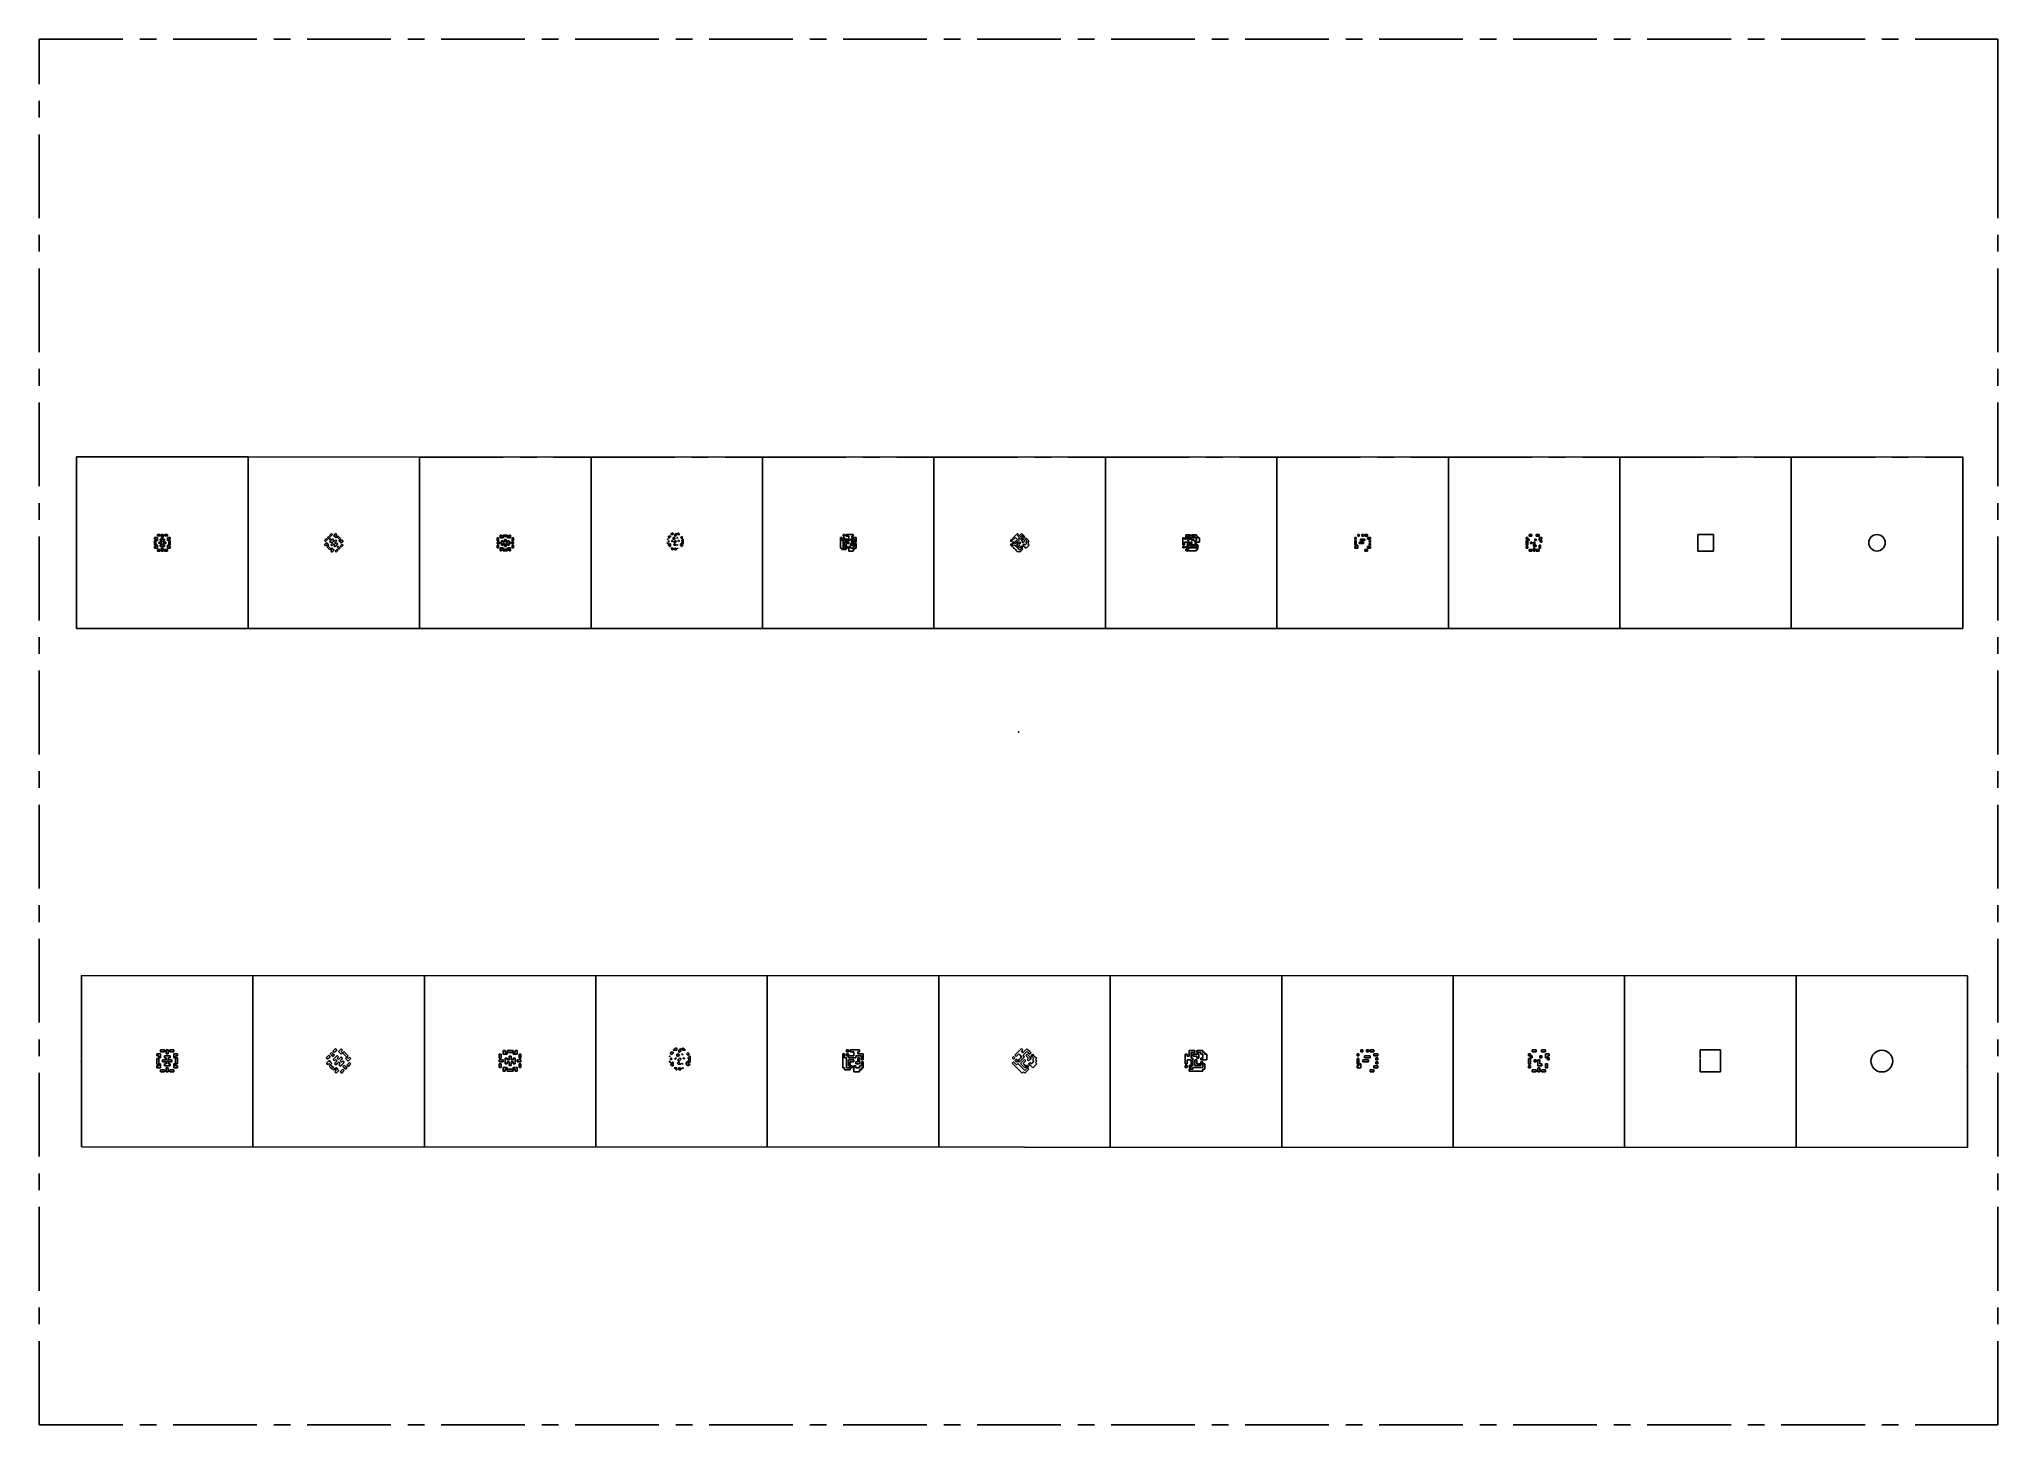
# Model space of a CAD drawing. Header units: millimetres. Extents: x -148 to 148, y -105 to 105.
import ezdxf

# ---------------------------------------------------------------- set-up
doc = ezdxf.new("R2010")
doc.units = ezdxf.units.MM
doc.header["$PDSIZE"] = -1
doc.linetypes.add('CENTERX2', pattern=[20.32, 12.7, -2.54, 2.54, -2.54])

msp = doc.modelspace()

# ---------------------------------------------------------------- linework, layer by layer
at = {"color": 7, "linetype": 'CENTERX2'}
for p, q in [((-148.5, -105), (-148.5, 105)), ((-148.5, 105), (148.5, 105)), ((148.5, -105), (148.5, 105)), ((-90.82, 15.68), (-90.82, 41.68)), ((-90.82, 41.64), (-64.82, 41.64)), ((-90.82, 15.68), (-90.82, 41.64)), ((-90.82, 15.68), (-90.82, 41.64)), ((-64.82, 15.68), (-64.82, 41.68)), ((-64.82, 15.68), (-64.82, 41.68)), ((-64.82, 41.64), (-38.82, 41.64)), ((-38.82, 15.68), (-38.82, 41.68)), ((-38.82, 15.68), (-38.82, 41.68)), ((-38.82, 41.64), (-12.82, 41.64)), ((-38.82, 15.68), (-38.82, 41.64)), ((-12.82, 15.68), (-12.82, 41.68)), ((-12.82, 15.68), (-12.82, 41.68)), ((-12.82, 41.64), (13.18, 41.64)), ((-12.82, 15.68), (-12.82, 41.64)), ((13.18, 15.68), (13.18, 41.68)), ((13.18, 15.68), (13.18, 41.68)), ((13.18, 15.68), (13.18, 41.68)), ((13.18, 41.64), (39.18, 41.64)), ((39.18, 15.68), (39.18, 41.68)), ((39.18, 15.68), (39.18, 41.68)), ((39.18, 41.64), (65.18, 41.64)), ((39.18, 15.68), (39.18, 41.64)), ((65.18, 15.68), (65.18, 41.68)), ((65.18, 15.68), (65.18, 41.68)), ((65.18, 41.64), (91.18, 41.64)), ((65.18, 15.68), (65.18, 41.64)), ((91.18, 15.68), (91.18, 41.68)), ((91.18, 15.68), (91.18, 41.68)), ((91.18, 41.64), (117.18, 41.64)), ((91.18, 15.68), (91.18, 41.64)), ((117.18, 15.68), (117.18, 41.68)), ((117.18, 15.68), (117.18, 41.68)), ((117.18, 41.64), (143.18, 41.64)), ((117.18, 15.68), (117.18, 41.64)), ((-64.82, 15.68), (-38.82, 15.68)), ((-116.09, -62.89), (-116.09, -36.89)), ((-116.09, -62.89), (-116.09, -36.89)), ((-90.09, -62.89), (-90.09, -36.89)), ((-90.09, -62.89), (-90.09, -36.89)), ((-64.09, -62.89), (-64.09, -36.89)), ((-64.09, -62.89), (-64.09, -36.89)), ((-38.09, -62.89), (-38.09, -36.89)), ((-12.09, -62.89), (-12.09, -36.89)), ((13.91, -62.89), (13.91, -36.89)), ((39.91, -62.89), (39.91, -36.89)), ((65.91, -62.89), (65.91, -36.89)), ((91.91, -62.89), (91.91, -36.89)), ((117.91, -62.89), (117.91, -36.89)), ((-148.5, -105), (-148.5, -79)), ((-148.5, -105), (148.5, -105)), ((-148.5, -105), (-122.5, -105))]:
    msp.add_line(p, q, dxfattribs=at)
at = {"color": 7, "linetype": 'Continuous'}
for p, q in [((148.5, 104.88), (148.5, 78.88)), ((-124.92, 41.68), (-142.82, 41.68)), ((-142.82, 41.68), (-142.82, 15.68)), ((-116.82, 41.68), (-142.82, 41.68)), ((-116.82, 41.68), (137.5, 41.64)), ((-116.82, 41.68), (-116.82, 15.68)), ((-90.82, 41.68), (-90.82, 15.68)), ((-64.82, 41.68), (-64.82, 15.68)), ((-38.82, 41.68), (-38.82, 15.68)), ((-12.82, 41.68), (-12.82, 15.68)), ((13.18, 41.68), (13.18, 15.68)), ((39.18, 41.68), (39.18, 15.68)), ((65.18, 41.68), (65.18, 15.68)), ((91.18, 41.68), (91.18, 15.68)), ((117.18, 41.68), (117.18, 15.68)), ((137.5, 41.64), (143.18, 41.64)), ((143.18, 41.68), (143.18, 15.68)), ((-130.57, 29.93), (-130.57, 29.71)), ((-130.57, 29.93), (-130.36, 29.93)), ((-130.57, 29.71), (-130.36, 29.71)), ((-130.36, 29.93), (-130.14, 29.93)), ((-130.36, 29.71), (-130.14, 29.71)), ((-130.14, 29.93), (-130.14, 29.71)), ((-129.93, 29.93), (-129.71, 29.93)), ((-129.93, 29.93), (-129.93, 29.71)), ((-129.93, 29.71), (-129.93, 29.48)), ((-129.71, 29.93), (-129.71, 29.71)), ((-129.71, 29.71), (-129.71, 29.48)), ((-129.49, 29.93), (-129.49, 29.71)), ((-129.49, 29.93), (-129.28, 29.93)), ((-129.49, 29.71), (-129.28, 29.71)), ((-129.28, 29.93), (-129.06, 29.93)), ((-129.28, 29.71), (-129.06, 29.71)), ((-129.06, 29.93), (-129.06, 29.71)), ((-104.48, 29.79), (-104.32, 29.94)), ((-104.48, 29.79), (-104.31, 29.63)), ((-104.32, 29.94), (-104.17, 30.09)), ((-104.31, 29.63), (-104.16, 29.78)), ((-104.17, 30.09), (-104.01, 29.93)), ((-104.16, 29.78), (-104.01, 29.93)), ((-103.85, 29.77), (-103.7, 29.92)), ((-103.85, 29.77), (-103.69, 29.61)), ((-103.7, 29.92), (-103.54, 30.08)), ((-103.54, 30.08), (-103.38, 29.91)), ((-103.53, 29.76), (-103.38, 29.91)), ((-103.53, 29.76), (-103.37, 29.6)), ((-103.37, 29.6), (-103.22, 29.75)), ((-103.22, 29.75), (-103.06, 29.59)), ((-78.62, 29.64), (-78.62, 29.85)), ((-78.62, 29.85), (-78.39, 29.85)), ((-78.39, 29.64), (-78.39, 29.85)), ((-78.16, 29.64), (-78.16, 29.85)), ((-78.16, 29.85), (-77.93, 29.85)), ((-77.93, 29.85), (-77.7, 29.85)), ((-77.7, 29.85), (-77.48, 29.85)), ((-77.48, 29.64), (-77.48, 29.85)), ((-77.25, 29.64), (-77.25, 29.85)), ((-77.25, 29.85), (-77.02, 29.85)), ((-77.02, 29.64), (-77.02, 29.85)), ((-52.54, 30.14), (-52.77, 29.91)), ((-52.77, 29.91), (-52.54, 30.14)), ((-52.77, 29.91), (-52.45, 29.91)), ((-52.35, 30.14), (-52.54, 30.14)), ((-52.45, 29.91), (-52.35, 29.91)), ((-52.35, 30.01), (-52.37, 29.99)), ((-52.37, 29.99), (-52.35, 30.01)), ((-52.35, 29.97), (-52.37, 29.99)), ((-52.35, 30.01), (-52.35, 30.14)), ((-52.35, 30.14), (-52.35, 30.01)), ((-52.35, 29.91), (-52.35, 29.97)), ((-52.35, 29.97), (-52.35, 29.91)), ((-52.13, 29.91), (-51.92, 30.12)), ((-52.13, 29.91), (-51.92, 30.12)), ((-52.13, 29.68), (-52.13, 29.91)), ((-52.13, 29.68), (-52.13, 29.91)), ((-51.92, 29.8), (-52.03, 29.68)), ((-51.92, 29.8), (-52.03, 29.68)), ((-51.92, 30.12), (-51.92, 29.8)), ((-51.7, 30.14), (-51.7, 29.94)), ((-51.6, 30.14), (-51.7, 30.14)), ((-51.7, 30.14), (-51.6, 30.14)), ((-51.7, 29.94), (-51.7, 30.14)), ((-51.7, 29.94), (-51.68, 29.91)), ((-51.37, 29.91), (-51.68, 29.91)), ((-51.68, 29.91), (-51.37, 29.91)), ((-51.37, 29.91), (-51.6, 30.14)), ((-26.57, 29.92), (-26.57, 29.7)), ((-26.57, 29.92), (-26.36, 29.92)), ((-26.36, 29.92), (-26.36, 29.7)), ((-26.14, 29.92), (-26.14, 29.7)), ((-26.14, 29.92), (-25.93, 29.92)), ((-25.93, 29.92), (-25.71, 29.92)), ((-25.71, 29.92), (-25.49, 29.92)), ((-25.49, 29.92), (-25.28, 29.92)), ((-25.28, 29.92), (-25.06, 29.92)), ((-25.06, 29.92), (-25.06, 29.7)), ((-0.63, 29.63), (-0.48, 29.79)), ((-0.48, 29.79), (-0.32, 29.94)), ((-0.32, 29.94), (-0.17, 30.09)), ((-0.17, 30.09), (-0.01, 29.93)), ((-0.16, 29.78), (-0.01, 29.93)), ((-0.16, 29.78), (0, 29.62)), ((0, 29.62), (0.15, 29.77)), ((0.15, 29.77), (0.3, 29.92)), ((0.3, 29.92), (0.46, 30.07)), ((0.31, 29.61), (0.47, 29.76)), ((0.46, 30.07), (0.62, 29.91)), ((0.47, 29.76), (0.63, 29.6)), ((0.62, 29.91), (0.78, 29.75)), ((0.78, 29.75), (0.94, 29.59)), ((25.38, 29.86), (25.61, 29.86)), ((25.38, 29.64), (25.38, 29.86)), ((25.61, 29.86), (25.84, 29.86)), ((25.84, 29.86), (26.07, 29.86)), ((26.07, 29.64), (26.07, 29.86)), ((26.3, 29.86), (26.52, 29.86)), ((26.3, 29.64), (26.3, 29.86)), ((26.52, 29.86), (26.75, 29.86)), ((26.75, 29.86), (26.98, 29.86)), ((26.98, 29.64), (26.98, 29.86)), ((51.43, 29.92), (51.43, 29.69)), ((51.43, 29.92), (51.64, 29.92)), ((51.64, 29.92), (51.64, 29.69)), ((52.07, 29.92), (52.29, 29.92)), ((52.07, 29.92), (52.07, 29.69)), ((52.29, 29.92), (52.29, 29.69)), ((52.51, 29.92), (52.72, 29.92)), ((52.51, 29.92), (52.51, 29.69)), ((52.72, 29.92), (52.94, 29.92)), ((52.94, 29.92), (52.94, 29.69)), ((77.43, 29.92), (77.64, 29.92)), ((77.43, 29.92), (77.43, 29.7)), ((77.64, 29.92), (77.86, 29.92)), ((77.86, 29.92), (77.86, 29.7)), ((78.51, 29.92), (78.51, 29.7)), ((78.51, 29.92), (78.72, 29.92)), ((78.72, 29.92), (78.94, 29.92)), ((78.94, 29.92), (78.94, 29.7)), ((102.99, 29.92), (102.99, 29.7)), ((102.99, 29.92), (103.21, 29.92)), ((103.21, 29.92), (103.43, 29.92)), ((103.43, 29.92), (103.64, 29.92)), ((103.64, 29.92), (103.86, 29.92)), ((103.86, 29.92), (104.07, 29.92)), ((104.07, 29.92), (104.29, 29.92)), ((104.29, 29.92), (104.51, 29.92)), ((104.51, 29.92), (104.72, 29.92)), ((104.72, 29.92), (104.94, 29.92)), ((104.94, 29.92), (105.15, 29.92)), ((105.15, 29.92), (105.37, 29.92)), ((105.37, 29.92), (105.37, 29.7)), ((-131.01, 29.48), (-130.79, 29.48)), ((-131.01, 29.48), (-131.01, 29.25)), ((-131.01, 29.25), (-130.79, 29.25)), ((-131.01, 29.02), (-130.79, 29.02)), ((-131.01, 29.02), (-131.01, 28.79)), ((-131.01, 28.79), (-131.01, 28.57)), ((-131.01, 28.57), (-131.01, 28.34)), ((-131.01, 28.34), (-130.79, 28.34)), ((-131.01, 28.11), (-130.79, 28.11)), ((-131.01, 28.11), (-131.01, 27.88)), ((-131.01, 27.88), (-130.79, 27.88)), ((-130.79, 29.48), (-130.57, 29.48)), ((-130.79, 29.25), (-130.79, 29.02)), ((-130.79, 29.02), (-130.79, 28.79)), ((-130.79, 29.02), (-130.57, 29.02)), ((-130.79, 28.79), (-130.79, 28.57)), ((-130.79, 28.57), (-130.79, 28.34)), ((-130.79, 28.34), (-130.79, 28.11)), ((-130.79, 28.34), (-130.57, 28.34)), ((-130.79, 27.88), (-130.57, 27.88)), ((-130.57, 29.48), (-130.57, 29.25)), ((-130.57, 29.25), (-130.57, 29.02)), ((-130.57, 28.34), (-130.57, 28.11)), ((-130.57, 28.11), (-130.57, 27.88)), ((-130.57, 27.65), (-130.57, 27.43)), ((-130.57, 27.65), (-130.36, 27.65)), ((-130.57, 27.43), (-130.36, 27.43)), ((-130.36, 28.79), (-130.14, 28.79)), ((-130.36, 28.79), (-130.36, 28.57)), ((-130.36, 28.57), (-130.14, 28.57)), ((-130.36, 27.65), (-130.14, 27.65)), ((-130.36, 27.43), (-130.14, 27.43)), ((-130.14, 29.25), (-130.14, 29.02)), ((-130.14, 29.25), (-129.92, 29.25)), ((-130.14, 29.02), (-129.92, 29.02)), ((-130.14, 28.79), (-129.92, 28.79)), ((-130.14, 28.57), (-129.92, 28.57)), ((-130.14, 28.34), (-129.92, 28.34)), ((-130.14, 28.34), (-130.14, 28.11)), ((-130.14, 28.11), (-129.92, 28.11)), ((-130.14, 27.65), (-130.14, 27.43)), ((-129.93, 29.48), (-129.71, 29.48)), ((-129.93, 27.88), (-129.93, 27.65)), ((-129.93, 27.88), (-129.71, 27.88)), ((-129.93, 27.65), (-129.93, 27.43)), ((-129.93, 27.43), (-129.71, 27.43)), ((-129.92, 29.25), (-129.71, 29.25)), ((-129.92, 29.02), (-129.92, 28.79)), ((-129.92, 28.57), (-129.92, 28.34)), ((-129.92, 28.11), (-129.71, 28.11)), ((-129.71, 29.25), (-129.49, 29.25)), ((-129.71, 29.02), (-129.49, 29.02)), ((-129.71, 29.02), (-129.71, 28.79)), ((-129.71, 28.79), (-129.49, 28.79)), ((-129.71, 28.57), (-129.49, 28.57)), ((-129.71, 28.57), (-129.71, 28.34)), ((-129.71, 28.34), (-129.49, 28.34)), ((-129.71, 28.11), (-129.49, 28.11)), ((-129.71, 27.88), (-129.71, 27.65)), ((-129.71, 27.65), (-129.71, 27.43)), ((-129.49, 29.25), (-129.49, 29.02)), ((-129.49, 28.79), (-129.28, 28.79)), ((-129.49, 28.57), (-129.28, 28.57)), ((-129.49, 28.34), (-129.49, 28.11)), ((-129.49, 27.65), (-129.28, 27.65)), ((-129.49, 27.65), (-129.49, 27.43)), ((-129.49, 27.43), (-129.28, 27.43)), ((-129.28, 28.79), (-129.28, 28.57)), ((-129.28, 27.65), (-129.06, 27.65)), ((-129.28, 27.43), (-129.06, 27.43)), ((-129.06, 29.48), (-129.06, 29.25)), ((-129.06, 29.48), (-128.85, 29.48)), ((-129.06, 29.25), (-129.06, 29.02)), ((-129.06, 29.02), (-128.85, 29.02)), ((-129.06, 28.34), (-129.06, 28.11)), ((-129.06, 28.34), (-128.85, 28.34)), ((-129.06, 28.11), (-129.06, 27.88)), ((-129.06, 27.88), (-128.85, 27.88)), ((-129.06, 27.65), (-129.06, 27.43)), ((-128.85, 29.48), (-128.63, 29.48)), ((-128.85, 29.25), (-128.85, 29.02)), ((-128.85, 29.25), (-128.63, 29.25)), ((-128.85, 29.02), (-128.63, 29.02)), ((-128.85, 29.02), (-128.85, 28.79)), ((-128.85, 28.79), (-128.85, 28.57)), ((-128.85, 28.57), (-128.85, 28.34)), ((-128.85, 28.34), (-128.85, 28.11)), ((-128.85, 28.34), (-128.63, 28.34)), ((-128.85, 28.11), (-128.63, 28.11)), ((-128.85, 27.88), (-128.63, 27.88)), ((-128.63, 29.48), (-128.63, 29.25)), ((-128.63, 29.02), (-128.63, 28.79)), ((-128.63, 28.79), (-128.63, 28.79)), ((-128.63, 28.79), (-128.63, 28.79)), ((-128.63, 28.79), (-128.63, 28.57)), ((-128.63, 28.57), (-128.63, 28.34)), ((-128.63, 28.11), (-128.63, 27.88)), ((-105.24, 29.02), (-105.09, 29.18)), ((-105.24, 29.02), (-105.08, 28.86)), ((-105.22, 28.4), (-105.07, 28.55)), ((-105.22, 28.4), (-105.06, 28.24)), ((-105.09, 29.18), (-104.93, 29.33)), ((-105.08, 28.86), (-104.92, 29.02)), ((-105.07, 28.55), (-104.92, 28.7)), ((-105.06, 28.24), (-104.91, 28.39)), ((-104.93, 29.33), (-104.77, 29.17)), ((-104.92, 29.02), (-104.77, 29.17)), ((-104.92, 28.7), (-104.76, 28.54)), ((-104.91, 28.39), (-104.75, 28.23)), ((-104.9, 28.07), (-104.75, 28.23)), ((-104.9, 28.07), (-104.74, 27.91)), ((-104.78, 29.48), (-104.63, 29.63)), ((-104.78, 29.48), (-104.62, 29.32)), ((-104.76, 28.54), (-104.59, 28.38)), ((-104.75, 28.23), (-104.59, 28.38)), ((-104.75, 28.23), (-104.59, 28.07)), ((-104.74, 27.91), (-104.58, 27.75)), ((-104.63, 29.63), (-104.47, 29.47)), ((-104.62, 29.32), (-104.46, 29.16)), ((-104.59, 28.07), (-104.42, 27.9)), ((-104.58, 27.75), (-104.42, 27.59)), ((-104.47, 29.47), (-104.31, 29.31)), ((-104.46, 29.16), (-104.31, 29.31)), ((-104.45, 28.85), (-104.3, 29)), ((-104.45, 28.85), (-104.29, 28.68)), ((-104.42, 27.9), (-104.26, 27.74)), ((-104.42, 27.59), (-104.26, 27.74)), ((-104.3, 29), (-104.14, 29.15)), ((-104.29, 28.68), (-104.14, 28.84)), ((-104.28, 28.37), (-104.13, 28.52)), ((-104.28, 28.37), (-104.12, 28.21)), ((-104.26, 27.74), (-104.11, 27.9)), ((-104.26, 27.74), (-104.1, 27.58)), ((-104.25, 27.43), (-104.1, 27.58)), ((-104.25, 27.43), (-104.09, 27.27)), ((-104.14, 29.15), (-103.99, 29.3)), ((-104.14, 28.84), (-103.97, 28.68)), ((-104.13, 28.52), (-103.97, 28.68)), ((-104.12, 28.21), (-103.97, 28.36)), ((-104.11, 27.9), (-103.95, 27.73)), ((-104.09, 27.27), (-103.94, 27.42)), ((-103.99, 29.3), (-103.83, 29.14)), ((-103.98, 28.99), (-103.83, 29.14)), ((-103.98, 28.99), (-103.82, 28.83)), ((-103.97, 28.36), (-103.81, 28.51)), ((-103.95, 27.73), (-103.79, 27.57)), ((-103.94, 27.42), (-103.79, 27.57)), ((-103.82, 28.83), (-103.67, 28.98)), ((-103.81, 28.51), (-103.65, 28.35)), ((-103.8, 28.2), (-103.65, 28.35)), ((-103.8, 28.2), (-103.64, 28.04)), ((-103.69, 29.61), (-103.53, 29.45)), ((-103.67, 28.98), (-103.52, 29.13)), ((-103.66, 28.67), (-103.51, 28.82)), ((-103.66, 28.67), (-103.5, 28.51)), ((-103.64, 28.04), (-103.49, 28.19)), ((-103.63, 27.41), (-103.47, 27.56)), ((-103.63, 27.41), (-103.47, 27.25)), ((-103.53, 29.45), (-103.37, 29.6)), ((-103.52, 29.13), (-103.36, 28.97)), ((-103.51, 28.82), (-103.36, 28.97)), ((-103.5, 28.51), (-103.35, 28.66)), ((-103.49, 28.19), (-103.34, 28.35)), ((-103.47, 27.56), (-103.32, 27.72)), ((-103.47, 27.25), (-103.31, 27.4)), ((-103.37, 29.6), (-103.21, 29.44)), ((-103.35, 28.66), (-103.19, 28.5)), ((-103.34, 28.35), (-103.19, 28.5)), ((-103.33, 28.03), (-103.18, 28.18)), ((-103.33, 28.03), (-103.17, 27.87)), ((-103.32, 27.72), (-103.16, 27.56)), ((-103.31, 27.4), (-103.16, 27.56)), ((-103.21, 29.44), (-103.05, 29.28)), ((-103.18, 28.18), (-103.02, 28.02)), ((-103.17, 27.87), (-103.01, 27.71)), ((-103.06, 29.59), (-102.9, 29.43)), ((-103.05, 29.28), (-102.89, 29.12)), ((-103.04, 28.96), (-102.89, 29.12)), ((-103.04, 28.96), (-102.88, 28.8)), ((-103.02, 28.02), (-102.85, 27.86)), ((-103.01, 27.71), (-102.85, 27.86)), ((-102.9, 29.43), (-102.74, 29.27)), ((-102.89, 29.12), (-102.74, 29.27)), ((-102.89, 29.12), (-102.73, 28.96)), ((-102.88, 28.8), (-102.72, 28.64)), ((-102.86, 28.18), (-102.71, 28.33)), ((-102.86, 28.18), (-102.7, 28.01)), ((-102.73, 28.96), (-102.58, 29.11)), ((-102.72, 28.64), (-102.57, 28.79)), ((-102.71, 28.33), (-102.56, 28.48)), ((-102.7, 28.01), (-102.55, 28.17)), ((-102.58, 29.11), (-102.41, 28.95)), ((-102.57, 28.79), (-102.41, 28.95)), ((-102.56, 28.48), (-102.4, 28.32)), ((-102.55, 28.17), (-102.4, 28.32)), ((-79.07, 29.2), (-79.07, 29.42)), ((-79.07, 29.42), (-78.84, 29.42)), ((-79.07, 28.99), (-79.07, 29.2)), ((-79.07, 28.99), (-78.84, 28.99)), ((-79.07, 28.56), (-79.07, 28.77)), ((-79.07, 28.77), (-78.84, 28.77)), ((-79.07, 28.56), (-78.84, 28.56)), ((-79.07, 28.13), (-79.07, 28.34)), ((-79.07, 28.34), (-78.84, 28.34)), ((-79.07, 27.91), (-79.07, 28.13)), ((-79.07, 27.91), (-78.84, 27.91)), ((-78.84, 29.2), (-78.84, 29.42)), ((-78.84, 28.99), (-78.84, 29.2)), ((-78.84, 28.77), (-78.62, 28.77)), ((-78.84, 28.56), (-78.62, 28.56)), ((-78.84, 28.13), (-78.84, 28.34)), ((-78.84, 27.91), (-78.84, 28.13)), ((-78.62, 29.42), (-78.62, 29.64)), ((-78.62, 29.42), (-78.39, 29.42)), ((-78.62, 28.56), (-78.62, 28.77)), ((-78.62, 27.91), (-78.39, 27.91)), ((-78.62, 27.69), (-78.62, 27.91)), ((-78.62, 27.48), (-78.62, 27.69)), ((-78.62, 27.48), (-78.39, 27.48)), ((-78.39, 29.64), (-78.16, 29.64)), ((-78.39, 29.42), (-78.16, 29.42)), ((-78.39, 28.99), (-78.16, 28.99)), ((-78.39, 28.77), (-78.39, 28.99)), ((-78.39, 28.56), (-78.39, 28.77)), ((-78.39, 28.34), (-78.39, 28.56)), ((-78.39, 28.34), (-78.16, 28.34)), ((-78.39, 27.91), (-78.16, 27.91)), ((-78.39, 27.69), (-78.16, 27.69)), ((-78.39, 27.48), (-78.39, 27.69)), ((-78.16, 29.64), (-77.93, 29.64)), ((-78.16, 29.42), (-78.16, 29.64)), ((-78.16, 28.77), (-78.16, 28.99)), ((-78.16, 28.77), (-77.93, 28.77)), ((-78.16, 28.56), (-77.93, 28.56)), ((-78.16, 28.34), (-78.16, 28.56)), ((-78.16, 27.69), (-78.16, 27.91)), ((-78.16, 27.48), (-78.16, 27.69)), ((-78.16, 27.69), (-77.93, 27.69)), ((-78.16, 27.48), (-77.93, 27.48)), ((-77.93, 29.64), (-77.7, 29.64)), ((-77.93, 28.99), (-77.93, 29.2)), ((-77.93, 29.2), (-77.7, 29.2)), ((-77.93, 28.77), (-77.93, 28.99)), ((-77.93, 28.34), (-77.93, 28.56)), ((-77.93, 28.13), (-77.93, 28.34)), ((-77.93, 28.13), (-77.7, 28.13)), ((-77.93, 27.69), (-77.7, 27.69)), ((-77.93, 27.48), (-77.7, 27.48)), ((-77.7, 29.64), (-77.48, 29.64)), ((-77.7, 28.99), (-77.7, 29.2)), ((-77.7, 28.77), (-77.7, 28.99)), ((-77.7, 28.77), (-77.48, 28.77)), ((-77.7, 28.56), (-77.48, 28.56)), ((-77.7, 28.34), (-77.7, 28.56)), ((-77.7, 28.13), (-77.7, 28.34)), ((-77.7, 27.69), (-77.48, 27.69)), ((-77.7, 27.48), (-77.48, 27.48)), ((-77.48, 29.64), (-77.25, 29.64)), ((-77.48, 29.42), (-77.48, 29.64)), ((-77.48, 29.42), (-77.25, 29.42)), ((-77.48, 28.99), (-77.25, 28.99)), ((-77.48, 28.77), (-77.48, 28.99)), ((-77.48, 28.34), (-77.48, 28.56)), ((-77.48, 28.34), (-77.25, 28.34)), ((-77.48, 27.69), (-77.48, 27.91)), ((-77.48, 27.91), (-77.25, 27.91)), ((-77.48, 27.69), (-77.25, 27.69)), ((-77.48, 27.48), (-77.48, 27.69)), ((-77.25, 29.42), (-77.02, 29.42)), ((-77.25, 28.77), (-77.25, 28.99)), ((-77.25, 28.56), (-77.25, 28.77)), ((-77.25, 28.34), (-77.25, 28.56)), ((-77.25, 27.91), (-77.02, 27.91)), ((-77.25, 27.48), (-77.25, 27.69)), ((-77.25, 27.48), (-77.02, 27.48)), ((-77.02, 29.42), (-77.02, 29.64)), ((-77.02, 28.77), (-76.79, 28.77)), ((-77.02, 28.56), (-77.02, 28.77)), ((-77.02, 28.56), (-76.79, 28.56)), ((-77.02, 27.69), (-77.02, 27.91)), ((-77.02, 27.48), (-77.02, 27.69)), ((-76.79, 29.2), (-76.79, 29.42)), ((-76.79, 29.42), (-76.56, 29.42)), ((-76.79, 28.99), (-76.79, 29.2)), ((-76.79, 28.99), (-76.56, 28.99)), ((-76.79, 28.77), (-76.56, 28.77)), ((-76.79, 28.56), (-76.56, 28.56)), ((-76.79, 28.13), (-76.79, 28.34)), ((-76.79, 28.34), (-76.56, 28.34)), ((-76.79, 27.91), (-76.79, 28.13)), ((-76.79, 27.91), (-76.56, 27.91)), ((-76.56, 29.2), (-76.56, 29.42)), ((-76.56, 28.99), (-76.56, 29.2)), ((-76.56, 28.56), (-76.56, 28.77)), ((-76.56, 28.13), (-76.56, 28.34)), ((-76.56, 27.91), (-76.56, 28.13)), ((-53.21, 29.15), (-53.21, 29.23)), ((-53.13, 29.23), (-53.21, 29.15)), ((-53.21, 29.23), (-53.13, 29.23)), ((-53.21, 29.23), (-53.13, 29.23)), ((-53.21, 29.15), (-53.21, 29.23)), ((-53.21, 28.54), (-53.21, 28.7)), ((-53.21, 28.7), (-53.06, 28.54)), ((-53.21, 28.7), (-53.06, 28.54)), ((-53.21, 28.54), (-53.21, 28.7)), ((-53.06, 28.54), (-53.21, 28.54)), ((-53.14, 29.54), (-53, 29.68)), ((-53.14, 29.54), (-53, 29.68)), ((-53.14, 29.54), (-53, 29.68)), ((-53.05, 29.46), (-53.14, 29.54)), ((-52.9, 28.09), (-53.13, 28.32)), ((-53.13, 28.32), (-53, 28.32)), ((-53.13, 28.32), (-53, 28.32)), ((-53.12, 28.92), (-53, 29.04)), ((-53.12, 28.92), (-53, 29.04)), ((-53, 28.79), (-53.12, 28.92)), ((-53, 29.46), (-53.05, 29.46)), ((-53, 29.46), (-53.05, 29.46)), ((-53, 29.68), (-52.78, 29.68)), ((-53, 29.4), (-53, 29.46)), ((-52.98, 29.38), (-53, 29.4)), ((-52.98, 29.38), (-53, 29.4)), ((-53, 29.04), (-53, 28.79)), ((-53, 29.04), (-53, 28.79)), ((-53, 28.32), (-53, 28.48)), ((-53, 28.48), (-52.95, 28.44)), ((-53, 28.48), (-52.95, 28.44)), ((-53, 28.48), (-52.95, 28.44)), ((-52.78, 29.58), (-52.98, 29.38)), ((-52.95, 28.44), (-52.85, 28.54)), ((-52.78, 28.09), (-52.9, 28.09)), ((-52.78, 28.09), (-52.9, 28.09)), ((-52.85, 28.54), (-52.78, 28.54)), ((-52.85, 28.54), (-52.78, 28.54)), ((-52.78, 29.68), (-52.78, 29.58)), ((-52.78, 29.68), (-52.78, 29.58)), ((-52.78, 28.54), (-52.78, 28.09)), ((-52.45, 27.63), (-52.68, 27.86)), ((-52.68, 27.86), (-52.37, 27.86)), ((-52.68, 27.86), (-52.35, 27.86)), ((-52.68, 27.86), (-52.35, 27.86)), ((-52.56, 28.83), (-52.56, 29)), ((-52.56, 29), (-52.39, 29)), ((-52.39, 29), (-52.56, 28.83)), ((-52.56, 29), (-52.39, 29)), ((-52.56, 28.83), (-52.56, 29)), ((-52.35, 27.63), (-52.45, 27.63)), ((-52.35, 27.63), (-52.45, 27.63)), ((-52.37, 27.86), (-52.35, 27.86)), ((-52.35, 29.46), (-52.14, 29.46)), ((-52.35, 29.46), (-52.14, 29.46)), ((-52.35, 29.23), (-52.35, 29.46)), ((-52.35, 29.23), (-52.35, 29.46)), ((-52.17, 29.23), (-52.35, 29.23)), ((-52.35, 27.86), (-52.35, 27.84)), ((-52.35, 27.84), (-52.35, 27.63)), ((-52.32, 28.42), (-52.2, 28.54)), ((-52.32, 28.42), (-52.2, 28.54)), ((-52.22, 28.32), (-52.32, 28.42)), ((-52.3, 28.77), (-52.03, 29.04)), ((-52.18, 28.89), (-52.3, 28.77)), ((-52.3, 28.77), (-52.13, 28.77)), ((-52.13, 28.77), (-52.3, 28.77)), ((-51.91, 28.32), (-52.22, 28.32)), ((-51.91, 28.32), (-52.22, 28.32)), ((-52.2, 28.54), (-52.14, 28.54)), ((-52.2, 28.54), (-52.14, 28.54)), ((-52.03, 29.04), (-52.18, 28.89)), ((-52.04, 29.36), (-52.17, 29.23)), ((-52.04, 29.36), (-52.17, 29.23)), ((-52.14, 29.46), (-52.04, 29.36)), ((-52.14, 28.54), (-51.91, 28.32)), ((-52.03, 29.68), (-52.13, 29.68)), ((-51.87, 28.88), (-52.13, 28.62)), ((-52.13, 28.62), (-51.87, 28.88)), ((-52.13, 28.77), (-52.13, 28.62)), ((-52.13, 27.93), (-51.99, 27.79)), ((-52.13, 27.63), (-52.13, 27.93)), ((-52.13, 27.93), (-51.99, 27.79)), ((-52.13, 27.63), (-52.13, 27.93)), ((-51.92, 27.63), (-52.13, 27.63)), ((-51.87, 28.88), (-52.03, 29.04)), ((-51.99, 27.79), (-51.92, 27.87)), ((-51.92, 27.87), (-51.92, 27.63)), ((-51.92, 27.87), (-51.92, 27.63)), ((-51.7, 29.33), (-51.83, 29.46)), ((-51.7, 29.46), (-51.83, 29.46)), ((-51.83, 29.46), (-51.7, 29.33)), ((-51.83, 29.46), (-51.7, 29.46)), ((-51.79, 28.32), (-51.7, 28.4)), ((-51.7, 28.4), (-51.79, 28.32)), ((-51.7, 28.32), (-51.79, 28.32)), ((-51.79, 28.32), (-51.7, 28.32)), ((-51.7, 29.33), (-51.7, 29.46)), ((-51.7, 28.32), (-51.7, 28.4)), ((-51.7, 27.76), (-51.7, 27.86)), ((-51.7, 27.76), (-51.7, 27.86)), ((-51.7, 27.86), (-51.6, 27.86)), ((-51.7, 27.86), (-51.6, 27.86)), ((-51.6, 27.86), (-51.7, 27.76)), ((-51.55, 28.87), (-51.68, 29)), ((-51.68, 29), (-51.48, 29)), ((-51.68, 29), (-51.48, 29)), ((-51.68, 29), (-51.48, 29)), ((-51.48, 28.94), (-51.55, 28.87)), ((-51.48, 28.94), (-51.55, 28.87)), ((-51.48, 29), (-51.48, 28.94)), ((-51.27, 28.28), (-51.27, 28.54)), ((-51.27, 28.28), (-51.27, 28.54)), ((-51.27, 28.54), (-51.05, 28.54)), ((-51.27, 28.54), (-51.22, 28.54)), ((-51.07, 28.09), (-51.27, 28.28)), ((-51.26, 29.49), (-51.1, 29.65)), ((-51.26, 29.49), (-51.1, 29.65)), ((-51.05, 29.29), (-51.26, 29.49)), ((-51.22, 28.54), (-51.05, 28.54)), ((-51.1, 29.65), (-50.91, 29.46)), ((-51.1, 29.65), (-50.91, 29.46)), ((-51.05, 28.41), (-51.07, 28.39)), ((-51.05, 28.41), (-51.07, 28.39)), ((-51.07, 28.39), (-51.05, 28.37)), ((-51.05, 28.09), (-51.07, 28.09)), ((-51.05, 28.09), (-51.07, 28.09)), ((-50.91, 29.46), (-51.05, 29.46)), ((-51.05, 29.46), (-51.05, 29.29)), ((-51.05, 29.46), (-51.05, 29.29)), ((-50.93, 29.17), (-51.05, 29.05)), ((-51.05, 29.05), (-51.05, 28.98)), ((-51.05, 28.98), (-51.05, 29.05)), ((-51.05, 28.98), (-50.93, 28.86)), ((-50.93, 28.86), (-51.05, 28.73)), ((-51.05, 28.73), (-50.93, 28.86)), ((-51.05, 28.73), (-51.05, 28.54)), ((-51.05, 28.54), (-51.05, 28.41)), ((-50.84, 28.54), (-51.05, 28.54)), ((-51.05, 28.54), (-50.84, 28.54)), ((-51.05, 28.37), (-51.05, 28.32)), ((-51.05, 28.37), (-51.05, 28.32)), ((-51.05, 28.32), (-50.84, 28.32)), ((-50.84, 28.3), (-51.05, 28.09)), ((-50.88, 29.23), (-50.99, 29.23)), ((-50.93, 29.17), (-50.99, 29.23)), ((-50.99, 29.23), (-50.84, 29.23)), ((-50.99, 29.23), (-50.93, 29.17)), ((-50.84, 29.23), (-50.88, 29.23)), ((-50.84, 28.54), (-50.84, 29.23)), ((-50.84, 28.32), (-50.84, 28.3)), ((-50.84, 28.32), (-50.84, 28.3)), ((-27.01, 29.47), (-26.79, 29.47)), ((-27.01, 29.47), (-27.01, 29.24)), ((-27.01, 29.24), (-27.01, 29.01)), ((-27.01, 29.01), (-27.01, 28.78)), ((-27.01, 28.78), (-27.01, 28.56)), ((-27.01, 28.56), (-27.01, 28.33)), ((-27.01, 28.33), (-27.01, 28.1)), ((-27.01, 28.1), (-27.01, 27.87)), ((-27.01, 27.87), (-26.79, 27.87)), ((-26.79, 29.47), (-26.79, 29.24)), ((-26.79, 29.24), (-26.79, 29.01)), ((-26.79, 29.01), (-26.57, 29.01)), ((-26.79, 27.87), (-26.79, 27.64)), ((-26.79, 27.64), (-26.57, 27.64)), ((-26.57, 29.7), (-26.36, 29.7)), ((-26.57, 29.47), (-26.36, 29.47)), ((-26.57, 29.47), (-26.57, 29.24)), ((-26.57, 29.24), (-26.36, 29.24)), ((-26.57, 29.01), (-26.57, 28.78)), ((-26.57, 28.78), (-26.57, 28.56)), ((-26.57, 28.56), (-26.57, 28.33)), ((-26.57, 28.33), (-26.57, 28.1)), ((-26.57, 28.1), (-26.57, 27.87)), ((-26.57, 27.87), (-26.36, 27.87)), ((-26.57, 27.64), (-26.36, 27.64)), ((-26.36, 29.47), (-26.36, 29.24)), ((-26.36, 29.24), (-26.14, 29.24)), ((-26.36, 29.24), (-26.36, 29.01)), ((-26.36, 29.01), (-26.14, 29.01)), ((-26.36, 28.78), (-26.36, 28.56)), ((-26.36, 28.78), (-26.14, 28.78)), ((-26.36, 28.56), (-26.36, 28.33)), ((-26.36, 28.33), (-26.36, 28.1)), ((-26.36, 28.1), (-26.14, 28.1)), ((-26.36, 27.87), (-26.14, 27.87)), ((-26.36, 27.64), (-26.14, 27.64)), ((-26.14, 29.7), (-25.93, 29.7)), ((-26.14, 29.24), (-25.93, 29.24)), ((-26.14, 29.01), (-25.93, 29.01)), ((-26.14, 28.78), (-25.93, 28.78)), ((-26.14, 28.56), (-26.14, 28.33)), ((-26.14, 28.56), (-25.93, 28.56)), ((-26.14, 28.33), (-26.14, 28.1)), ((-26.14, 28.1), (-25.93, 28.1)), ((-26.14, 28.1), (-26.14, 27.87)), ((-26.14, 27.87), (-25.93, 27.87)), ((-26.14, 27.87), (-26.14, 27.64)), ((-25.93, 29.7), (-25.71, 29.7)), ((-25.93, 29.24), (-25.71, 29.24)), ((-25.93, 29.01), (-25.71, 29.01)), ((-25.93, 28.78), (-25.71, 28.78)), ((-25.93, 28.56), (-25.71, 28.56)), ((-25.93, 28.1), (-25.93, 27.87)), ((-25.71, 29.7), (-25.71, 29.47)), ((-25.71, 29.47), (-25.71, 29.24)), ((-25.71, 29.01), (-25.49, 29.01)), ((-25.71, 28.78), (-25.71, 28.56)), ((-25.71, 28.1), (-25.49, 28.1)), ((-25.71, 28.1), (-25.71, 27.87)), ((-25.71, 27.87), (-25.71, 27.64)), ((-25.71, 27.64), (-25.71, 27.42)), ((-25.71, 27.42), (-25.49, 27.42)), ((-25.49, 29.24), (-25.28, 29.24)), ((-25.49, 29.24), (-25.49, 29.01)), ((-25.49, 28.56), (-25.28, 28.56)), ((-25.49, 28.56), (-25.49, 28.33)), ((-25.49, 28.33), (-25.28, 28.33)), ((-25.49, 28.1), (-25.49, 27.87)), ((-25.49, 27.87), (-25.28, 27.87)), ((-25.49, 27.42), (-25.28, 27.42)), ((-25.28, 29.7), (-25.28, 29.47)), ((-25.28, 29.7), (-25.06, 29.7)), ((-25.28, 29.47), (-25.06, 29.47)), ((-25.28, 29.24), (-25.06, 29.24)), ((-25.28, 29.01), (-25.06, 29.01)), ((-25.28, 29.01), (-25.28, 28.78)), ((-25.28, 28.78), (-25.28, 28.56)), ((-25.28, 28.33), (-25.06, 28.33)), ((-25.28, 27.87), (-25.06, 27.87)), ((-25.28, 27.42), (-25.06, 27.42)), ((-25.06, 29.47), (-24.85, 29.47)), ((-25.06, 29.24), (-24.85, 29.24)), ((-25.06, 29.01), (-25.06, 28.78)), ((-25.06, 28.78), (-25.06, 28.56)), ((-25.06, 28.56), (-25.06, 28.33)), ((-25.06, 28.1), (-25.06, 27.87)), ((-25.06, 28.1), (-24.85, 28.1)), ((-25.06, 27.64), (-24.85, 27.64)), ((-25.06, 27.64), (-25.06, 27.42)), ((-24.85, 29.47), (-24.63, 29.47)), ((-24.85, 29.24), (-24.85, 29.01)), ((-24.85, 29.01), (-24.85, 28.78)), ((-24.85, 28.78), (-24.63, 28.78)), ((-24.85, 28.56), (-24.63, 28.56)), ((-24.85, 28.56), (-24.85, 28.33)), ((-24.85, 28.33), (-24.85, 28.1)), ((-24.85, 27.87), (-24.85, 27.64)), ((-24.85, 27.87), (-24.63, 27.87)), ((-24.63, 29.47), (-24.63, 29.24)), ((-24.63, 29.24), (-24.63, 29.01)), ((-24.63, 29.01), (-24.63, 28.78)), ((-24.63, 28.56), (-24.63, 28.33)), ((-24.63, 28.33), (-24.63, 28.1)), ((-24.63, 28.1), (-24.63, 27.87)), ((-1.24, 29.02), (-1.09, 29.18)), ((-1.24, 29.02), (-1.08, 28.86)), ((-1.22, 28.4), (-1.07, 28.55)), ((-1.22, 28.4), (-1.06, 28.23)), ((-1.09, 29.18), (-0.92, 29.01)), ((-1.08, 28.86), (-0.92, 29.01)), ((-1.07, 28.55), (-0.91, 28.39)), ((-1.06, 28.23), (-0.9, 28.07)), ((-0.93, 29.33), (-0.78, 29.48)), ((-0.93, 29.33), (-0.77, 29.17)), ((-0.92, 28.7), (-0.76, 28.85)), ((-0.92, 28.7), (-0.76, 28.54)), ((-0.91, 28.39), (-0.75, 28.23)), ((-0.9, 28.07), (-0.74, 27.91)), ((-0.78, 29.48), (-0.63, 29.63)), ((-0.77, 29.17), (-0.62, 29.32)), ((-0.76, 28.85), (-0.6, 28.69)), ((-0.76, 28.54), (-0.6, 28.69)), ((-0.75, 28.23), (-0.59, 28.38)), ((-0.74, 27.91), (-0.58, 27.75)), ((-0.62, 29.32), (-0.47, 29.47)), ((-0.6, 28.69), (-0.45, 28.84)), ((-0.6, 28.69), (-0.44, 28.53)), ((-0.59, 28.38), (-0.43, 28.22)), ((-0.58, 27.75), (-0.42, 27.59)), ((-0.47, 29.47), (-0.31, 29.31)), ((-0.45, 28.84), (-0.3, 29)), ((-0.44, 28.53), (-0.29, 28.68)), ((-0.43, 28.22), (-0.27, 28.06)), ((-0.42, 27.59), (-0.25, 27.43)), ((-0.31, 29.31), (-0.14, 29.15)), ((-0.3, 29), (-0.14, 29.15)), ((-0.29, 28.68), (-0.14, 28.84)), ((-0.28, 28.37), (-0.13, 28.52)), ((-0.28, 28.37), (-0.12, 28.21)), ((-0.27, 28.06), (-0.11, 27.89)), ((-0.25, 27.43), (-0.09, 27.27)), ((-0.14, 28.84), (0.02, 28.99)), ((-0.13, 28.52), (0.03, 28.67)), ((-0.12, 28.21), (0.04, 28.05)), ((-0.11, 27.89), (0.05, 27.73)), ((-0.09, 27.27), (0.06, 27.42)), ((0.01, 29.3), (0.16, 29.46)), ((0.01, 29.3), (0.17, 29.14)), ((0.02, 28.99), (0.17, 29.14)), ((0.03, 28.67), (0.18, 28.83)), ((0.03, 28.36), (0.19, 28.51)), ((0.03, 28.36), (0.2, 28.2)), ((0.04, 28.05), (0.2, 27.89)), ((0.05, 27.73), (0.21, 27.57)), ((0.06, 27.42), (0.22, 27.26)), ((0.16, 29.46), (0.31, 29.61)), ((0.18, 28.83), (0.34, 28.67)), ((0.19, 28.51), (0.34, 28.67)), ((0.2, 28.2), (0.36, 28.04)), ((0.2, 27.89), (0.36, 28.04)), ((0.21, 27.57), (0.36, 27.72)), ((0.22, 27.26), (0.37, 27.41)), ((0.32, 29.29), (0.47, 29.45)), ((0.32, 29.29), (0.48, 29.13)), ((0.36, 28.04), (0.51, 28.19)), ((0.36, 28.04), (0.52, 27.88)), ((0.36, 27.72), (0.52, 27.88)), ((0.37, 27.41), (0.53, 27.56)), ((0.47, 29.45), (0.64, 29.29)), ((0.48, 29.13), (0.64, 28.97)), ((0.49, 28.82), (0.64, 28.97)), ((0.49, 28.82), (0.65, 28.66)), ((0.51, 28.19), (0.67, 28.03)), ((0.52, 27.88), (0.67, 28.03)), ((0.52, 27.88), (0.68, 27.72)), ((0.53, 27.56), (0.68, 27.72)), ((0.63, 29.6), (0.79, 29.44)), ((0.64, 29.29), (0.8, 29.12)), ((0.65, 28.66), (0.81, 28.81)), ((0.66, 28.34), (0.81, 28.5)), ((0.66, 28.34), (0.82, 28.18)), ((0.79, 29.44), (0.94, 29.59)), ((0.8, 29.12), (0.96, 28.96)), ((0.81, 28.81), (0.96, 28.96)), ((0.81, 28.5), (0.98, 28.34)), ((0.82, 28.18), (0.98, 28.02)), ((0.95, 29.28), (1.1, 29.43)), ((0.95, 29.28), (1.11, 29.12)), ((0.98, 28.34), (1.13, 28.49)), ((0.98, 28.02), (1.15, 27.86)), ((1.1, 29.43), (1.26, 29.27)), ((1.11, 29.12), (1.27, 28.95)), ((1.12, 28.8), (1.27, 28.95)), ((1.12, 28.8), (1.28, 28.64)), ((1.13, 28.49), (1.28, 28.64)), ((1.15, 27.86), (1.3, 28.01)), ((1.26, 29.27), (1.42, 29.11)), ((1.3, 28.01), (1.45, 28.17)), ((1.42, 29.11), (1.59, 28.95)), ((1.43, 28.79), (1.59, 28.95)), ((1.43, 28.79), (1.59, 28.63)), ((1.44, 28.48), (1.59, 28.63)), ((1.44, 28.48), (1.6, 28.32)), ((1.45, 28.17), (1.6, 28.32)), ((24.93, 29.21), (24.93, 29.43)), ((24.93, 29.43), (25.16, 29.43)), ((24.93, 29), (24.93, 29.21)), ((24.93, 28.78), (24.93, 29)), ((24.93, 28.56), (24.93, 28.78)), ((24.93, 28.35), (24.93, 28.56)), ((24.93, 28.35), (25.16, 28.35)), ((24.93, 27.92), (24.93, 28.13)), ((24.93, 28.13), (25.16, 28.13)), ((24.93, 27.92), (25.16, 27.92)), ((25.16, 29.21), (25.16, 29.43)), ((25.16, 29.21), (25.38, 29.21)), ((25.16, 28.78), (25.38, 28.78)), ((25.16, 28.56), (25.16, 28.78)), ((25.16, 28.35), (25.16, 28.56)), ((25.16, 27.92), (25.16, 28.13)), ((25.38, 29.43), (25.38, 29.64)), ((25.38, 29.21), (25.38, 29.43)), ((25.38, 28.78), (25.61, 28.78)), ((25.38, 27.92), (25.38, 28.13)), ((25.38, 28.13), (25.61, 28.13)), ((25.38, 27.92), (25.61, 27.92)), ((25.38, 27.48), (25.38, 27.7)), ((25.38, 27.7), (25.61, 27.7)), ((25.38, 27.48), (25.61, 27.48)), ((25.61, 29.43), (25.61, 29.64)), ((25.61, 29.64), (25.84, 29.64)), ((25.61, 29.21), (25.61, 29.43)), ((25.61, 29), (25.61, 29.21)), ((25.61, 29), (25.84, 29)), ((25.61, 28.56), (25.61, 28.78)), ((25.61, 28.35), (25.61, 28.56)), ((25.61, 28.13), (25.61, 28.35)), ((25.61, 28.13), (25.84, 28.13)), ((25.61, 27.92), (25.61, 28.13)), ((25.61, 27.7), (25.84, 27.7)), ((25.61, 27.48), (25.84, 27.48)), ((25.84, 29.64), (26.07, 29.64)), ((25.84, 29.21), (25.84, 29.43)), ((25.84, 29.43), (26.07, 29.43)), ((25.84, 29.21), (26.07, 29.21)), ((25.84, 28.78), (25.84, 29)), ((25.84, 28.56), (25.84, 28.78)), ((25.84, 28.35), (25.84, 28.56)), ((25.84, 28.13), (25.84, 28.35)), ((25.84, 27.92), (26.07, 27.92)), ((25.84, 27.7), (25.84, 27.92)), ((25.84, 27.48), (26.07, 27.48)), ((26.07, 29.43), (26.3, 29.43)), ((26.07, 29.21), (26.3, 29.21)), ((26.07, 28.78), (26.3, 28.78)), ((26.07, 28.56), (26.07, 28.78)), ((26.07, 28.35), (26.07, 28.56)), ((26.07, 28.13), (26.07, 28.35)), ((26.07, 28.13), (26.3, 28.13)), ((26.07, 27.92), (26.3, 27.92)), ((26.07, 27.48), (26.3, 27.48)), ((26.3, 29.64), (26.52, 29.64)), ((26.3, 29.43), (26.52, 29.43)), ((26.3, 29), (26.3, 29.21)), ((26.3, 29), (26.52, 29)), ((26.3, 28.56), (26.3, 28.78)), ((26.3, 28.35), (26.3, 28.56)), ((26.3, 28.35), (26.52, 28.35)), ((26.3, 28.13), (26.52, 28.13)), ((26.3, 27.92), (26.52, 27.92)), ((26.3, 27.48), (26.52, 27.48)), ((26.52, 29.64), (26.75, 29.64)), ((26.52, 29.21), (26.52, 29.43)), ((26.52, 29), (26.52, 29.21)), ((26.52, 28.35), (26.75, 28.35)), ((26.52, 28.13), (26.75, 28.13)), ((26.52, 27.92), (26.75, 27.92)), ((26.52, 27.48), (26.75, 27.48)), ((26.75, 29.43), (26.75, 29.64)), ((26.75, 29.43), (26.98, 29.43)), ((26.75, 29), (26.98, 29)), ((26.75, 28.78), (26.75, 29)), ((26.75, 28.78), (26.98, 28.78)), ((26.75, 28.35), (26.75, 28.56)), ((26.75, 28.56), (26.98, 28.56)), ((26.75, 28.35), (26.98, 28.35)), ((26.75, 28.13), (26.75, 28.35)), ((26.75, 27.92), (26.98, 27.92)), ((26.75, 27.48), (26.98, 27.48)), ((26.98, 29.64), (27.21, 29.64)), ((26.98, 29.21), (26.98, 29.43)), ((26.98, 29), (26.98, 29.21)), ((26.98, 28.78), (27.21, 28.78)), ((26.98, 28.35), (26.98, 28.56)), ((26.98, 28.13), (26.98, 28.35)), ((26.98, 28.35), (27.21, 28.35)), ((26.98, 27.92), (26.98, 28.13)), ((26.98, 27.48), (26.98, 27.7)), ((26.98, 27.7), (27.21, 27.7)), ((27.21, 29.43), (27.21, 29.64)), ((27.21, 29.43), (27.44, 29.43)), ((27.21, 28.78), (27.44, 28.78)), ((27.21, 28.13), (27.21, 28.35)), ((27.21, 27.92), (27.21, 28.13)), ((27.21, 27.7), (27.21, 27.92)), ((27.44, 29.21), (27.44, 29.43)), ((27.44, 29), (27.44, 29.21)), ((27.44, 28.78), (27.44, 29)), ((50.99, 29.46), (50.99, 29.24)), ((50.99, 29.46), (51.21, 29.46)), ((50.99, 29.24), (51.21, 29.24)), ((50.99, 29.01), (51.21, 29.01)), ((50.99, 29.01), (50.99, 28.78)), ((50.99, 28.78), (50.99, 28.55)), ((50.99, 28.55), (50.99, 28.32)), ((50.99, 28.32), (51.21, 28.32)), ((50.99, 28.1), (50.99, 27.87)), ((50.99, 28.1), (51.21, 28.1)), ((50.99, 27.87), (51.21, 27.87)), ((51.21, 29.46), (51.21, 29.24)), ((51.21, 29.01), (51.21, 28.78)), ((51.21, 28.78), (51.21, 28.55)), ((51.21, 28.55), (51.21, 28.32)), ((51.21, 28.32), (51.43, 28.32)), ((51.21, 28.32), (51.21, 28.1)), ((51.21, 27.87), (51.43, 27.87)), ((51.43, 29.69), (51.64, 29.69)), ((51.43, 28.32), (51.43, 28.1)), ((51.43, 28.1), (51.43, 27.87)), ((51.64, 28.78), (51.86, 28.78)), ((51.64, 28.78), (51.64, 28.55)), ((51.64, 28.55), (51.86, 28.55)), ((51.86, 29.24), (52.08, 29.24)), ((51.86, 29.24), (51.86, 29.01)), ((51.86, 29.01), (52.08, 29.01)), ((51.86, 28.78), (52.08, 28.78)), ((51.86, 28.55), (52.08, 28.55)), ((52.07, 29.69), (52.29, 29.69)), ((52.07, 29.01), (52.29, 29.01)), ((52.07, 28.78), (52.29, 28.78)), ((52.07, 28.55), (52.29, 28.55)), ((52.08, 29.24), (52.29, 29.24)), ((52.29, 29.24), (52.51, 29.24)), ((52.29, 29.01), (52.51, 29.01)), ((52.29, 29.01), (52.51, 29.01)), ((52.29, 28.78), (52.29, 28.55)), ((52.51, 29.69), (52.72, 29.69)), ((52.51, 29.24), (52.51, 29.01)), ((52.51, 27.64), (52.72, 27.64)), ((52.51, 27.64), (52.51, 27.41)), ((52.51, 27.41), (52.72, 27.41)), ((52.72, 29.69), (52.94, 29.69)), ((52.72, 27.64), (52.94, 27.64)), ((52.72, 27.41), (52.94, 27.41)), ((52.94, 29.46), (53.15, 29.46)), ((52.94, 29.46), (52.94, 29.24)), ((52.94, 29.24), (53.15, 29.24)), ((52.94, 28.1), (53.15, 28.1)), ((52.94, 28.1), (52.94, 27.87)), ((52.94, 27.87), (53.15, 27.87)), ((52.94, 27.64), (52.94, 27.41)), ((53.15, 29.46), (53.37, 29.46)), ((53.15, 29.24), (53.37, 29.24)), ((53.15, 29.01), (53.37, 29.01)), ((53.15, 29.01), (53.15, 28.78)), ((53.15, 28.78), (53.37, 28.78)), ((53.15, 28.55), (53.37, 28.55)), ((53.15, 28.55), (53.15, 28.32)), ((53.15, 28.32), (53.37, 28.32)), ((53.15, 28.1), (53.37, 28.1)), ((53.15, 27.87), (53.37, 27.87)), ((53.37, 29.46), (53.37, 29.24)), ((53.37, 29.01), (53.37, 28.78)), ((53.37, 28.55), (53.37, 28.32)), ((53.37, 28.1), (53.37, 27.87)), ((76.99, 29.47), (77.21, 29.47)), ((76.99, 29.47), (76.99, 29.24)), ((76.99, 29.24), (77.21, 29.24)), ((76.99, 29.01), (76.99, 28.78)), ((76.99, 29.01), (77.21, 29.01)), ((76.99, 28.78), (76.99, 28.56)), ((76.99, 28.56), (76.99, 28.33)), ((76.99, 28.33), (77.21, 28.33)), ((76.99, 28.1), (76.99, 27.87)), ((76.99, 28.1), (77.21, 28.1)), ((76.99, 27.87), (77.21, 27.87)), ((77.21, 29.47), (77.21, 29.24)), ((77.21, 29.24), (77.43, 29.24)), ((77.21, 29.24), (77.21, 29.01)), ((77.21, 29.01), (77.43, 29.01)), ((77.21, 29.01), (77.21, 28.78)), ((77.21, 28.78), (77.21, 28.56)), ((77.21, 28.56), (77.21, 28.33)), ((77.21, 28.1), (77.21, 27.87)), ((77.43, 29.7), (77.64, 29.7)), ((77.43, 29.24), (77.43, 29.01)), ((77.43, 27.64), (77.64, 27.64)), ((77.43, 27.64), (77.64, 27.64)), ((77.43, 27.64), (77.43, 27.42)), ((77.43, 27.42), (77.64, 27.42)), ((77.64, 29.7), (77.86, 29.7)), ((77.64, 28.78), (77.64, 28.56)), ((77.64, 28.78), (77.86, 28.78)), ((77.64, 28.56), (77.86, 28.56)), ((77.64, 27.64), (77.86, 27.64)), ((77.64, 27.42), (77.86, 27.42)), ((77.86, 28.78), (77.86, 28.56)), ((77.86, 27.64), (77.86, 27.42)), ((78.07, 28.78), (78.29, 28.78)), ((78.07, 28.78), (78.07, 28.56)), ((78.07, 28.56), (78.08, 28.56)), ((78.07, 28.33), (78.08, 28.1)), ((78.07, 28.33), (78.08, 28.33)), ((78.07, 27.87), (78.07, 27.64)), ((78.07, 27.87), (78.29, 27.87)), ((78.07, 27.64), (78.07, 27.42)), ((78.07, 27.42), (78.29, 27.42)), ((78.08, 28.56), (78.08, 28.33)), ((78.08, 28.1), (78.29, 28.1)), ((78.29, 29.24), (78.51, 29.24)), ((78.29, 29.24), (78.29, 29.01)), ((78.29, 29.01), (78.51, 29.01)), ((78.29, 28.78), (78.29, 28.56)), ((78.29, 28.56), (78.29, 28.56)), ((78.29, 28.56), (78.29, 28.33)), ((78.29, 28.33), (78.51, 28.33)), ((78.29, 28.33), (78.29, 28.33)), ((78.29, 28.1), (78.51, 28.1)), ((78.29, 27.87), (78.29, 27.64)), ((78.29, 27.64), (78.29, 27.42)), ((78.51, 29.7), (78.72, 29.7)), ((78.51, 29.24), (78.51, 29.01)), ((78.51, 28.33), (78.51, 28.1)), ((78.51, 27.64), (78.51, 27.42)), ((78.51, 27.64), (78.72, 27.64)), ((78.51, 27.42), (78.72, 27.42)), ((78.72, 29.7), (78.94, 29.7)), ((78.72, 27.64), (78.94, 27.64)), ((78.72, 27.42), (78.94, 27.42)), ((78.94, 29.47), (78.94, 29.24)), ((78.94, 29.47), (79.15, 29.47)), ((78.94, 29.24), (78.94, 29.01)), ((78.94, 29.01), (79.15, 29.01)), ((78.94, 28.33), (78.94, 28.1)), ((78.94, 28.33), (79.15, 28.33)), ((78.94, 28.1), (78.94, 27.87)), ((78.94, 27.87), (79.15, 27.87)), ((78.94, 27.64), (78.94, 27.42)), ((79.15, 29.47), (79.37, 29.47)), ((79.15, 29.24), (79.37, 29.24)), ((79.15, 29.24), (79.15, 29.01)), ((79.15, 29.01), (79.15, 28.78)), ((79.15, 29.01), (79.37, 29.01)), ((79.15, 28.78), (79.37, 28.78)), ((79.15, 28.33), (79.15, 28.1)), ((79.15, 28.1), (79.15, 27.87)), ((79.37, 29.47), (79.37, 29.24)), ((79.37, 29.01), (79.37, 28.78)), ((102.99, 29.7), (102.99, 29.47)), ((102.99, 29.47), (102.99, 29.24)), ((102.99, 29.24), (102.99, 29.01)), ((102.99, 29.01), (102.99, 28.78)), ((102.99, 28.78), (102.99, 28.56)), ((102.99, 28.56), (102.99, 28.33)), ((102.99, 28.33), (102.99, 28.1)), ((102.99, 28.1), (102.99, 27.87)), ((102.99, 27.87), (102.99, 27.64)), ((102.99, 27.64), (102.99, 27.42)), ((102.99, 27.42), (103.21, 27.42)), ((103.21, 27.42), (103.43, 27.42)), ((103.43, 27.42), (103.64, 27.42)), ((103.64, 27.42), (103.86, 27.42)), ((103.86, 27.42), (104.07, 27.42)), ((104.07, 27.42), (104.29, 27.42)), ((104.29, 27.42), (104.51, 27.42)), ((104.51, 27.42), (104.72, 27.42)), ((104.72, 27.42), (104.94, 27.42)), ((104.94, 27.42), (105.15, 27.42)), ((105.15, 27.42), (105.37, 27.42)), ((105.37, 29.7), (105.37, 29.47)), ((105.37, 29.47), (105.37, 29.24)), ((105.37, 29.24), (105.37, 29.01)), ((105.37, 29.01), (105.37, 28.78)), ((105.37, 28.78), (105.37, 28.56)), ((105.37, 28.56), (105.37, 28.33)), ((105.37, 28.33), (105.37, 28.1)), ((105.37, 28.1), (105.37, 27.87)), ((105.37, 27.87), (105.37, 27.64)), ((105.37, 27.64), (105.37, 27.42)), ((-142.82, 15.68), (-116.82, 15.68)), ((-116.82, 15.68), (137.5, 15.68)), ((143.18, 15.68), (137.5, 15.68)), ((-142.09, -62.89), (-142.09, -36.89)), ((-142.09, -36.89), (143.91, -36.96)), ((-142.09, -36.89), (143.91, -36.96)), ((-116.09, -62.89), (-116.09, -36.89)), ((-90.09, -62.89), (-90.09, -36.89)), ((-64.09, -62.89), (-64.09, -36.89)), ((-38.09, -62.89), (-38.09, -36.89)), ((-12.09, -62.89), (-12.09, -36.89)), ((13.91, -62.89), (13.91, -36.89)), ((39.91, -62.89), (39.91, -36.89)), ((65.91, -62.89), (65.91, -36.89)), ((91.91, -62.89), (91.91, -36.89)), ((117.91, -62.89), (117.91, -36.89)), ((143.91, -36.96), (143.91, -62.96)), ((-130.65, -48.79), (-130.65, -49.09)), ((-130.65, -48.79), (-130.37, -48.79)), ((-130.65, -49.09), (-130.37, -49.09)), ((-130.65, -49.46), (-130.65, -49.76)), ((-130.65, -49.46), (-130.37, -49.46)), ((-130.65, -49.76), (-130.65, -50.06)), ((-130.65, -50.06), (-130.65, -50.36)), ((-130.65, -50.36), (-130.37, -50.36)), ((-130.37, -48.79), (-130.09, -48.79)), ((-130.37, -49.09), (-130.37, -49.39)), ((-130.37, -49.39), (-130.09, -49.39)), ((-130.37, -49.46), (-130.37, -49.76)), ((-130.37, -49.76), (-130.37, -50.06)), ((-130.37, -50.06), (-130.37, -50.36)), ((-130.37, -50.29), (-130.37, -50.59)), ((-130.37, -50.29), (-130.09, -50.29)), ((-130.09, -48.19), (-130.09, -48.49)), ((-130.09, -48.19), (-129.8, -48.19)), ((-130.09, -48.49), (-129.8, -48.49)), ((-130.09, -48.79), (-130.09, -49.09)), ((-130.09, -49.09), (-130.09, -49.39)), ((-130.09, -50.29), (-130.09, -50.59)), ((-129.8, -48.19), (-129.52, -48.19)), ((-129.8, -48.49), (-129.52, -48.49)), ((-129.8, -49.69), (-129.8, -49.99)), ((-129.8, -49.69), (-129.51, -49.69)), ((-129.8, -49.99), (-129.51, -49.99)), ((-129.52, -48.19), (-129.52, -48.49)), ((-129.51, -49.09), (-129.51, -49.39)), ((-129.51, -49.09), (-129.23, -49.09)), ((-129.51, -49.39), (-129.23, -49.39)), ((-129.51, -49.69), (-129.23, -49.69)), ((-129.51, -49.99), (-129.23, -49.99)), ((-129.51, -50.29), (-129.51, -50.59)), ((-129.51, -50.29), (-129.23, -50.29)), ((-129.23, -48.19), (-129.23, -48.49)), ((-129.23, -48.19), (-128.95, -48.19)), ((-129.23, -48.49), (-129.23, -48.79)), ((-129.23, -48.79), (-128.95, -48.79)), ((-129.23, -49.09), (-128.95, -49.09)), ((-129.23, -49.39), (-129.23, -49.69)), ((-129.23, -49.99), (-129.23, -50.29)), ((-128.95, -48.19), (-128.95, -48.49)), ((-128.95, -48.49), (-128.95, -48.79)), ((-128.95, -49.09), (-128.66, -49.09)), ((-128.95, -49.39), (-128.95, -49.69)), ((-128.95, -49.39), (-128.66, -49.39)), ((-128.95, -49.69), (-128.66, -49.69)), ((-128.95, -49.99), (-128.95, -50.29)), ((-128.95, -49.99), (-128.66, -49.99)), ((-128.95, -50.29), (-128.66, -50.29)), ((-128.67, -48.19), (-128.67, -48.49)), ((-128.67, -48.19), (-128.38, -48.19)), ((-128.67, -48.49), (-128.38, -48.49)), ((-128.66, -49.09), (-128.66, -49.39)), ((-128.66, -49.69), (-128.38, -49.69)), ((-128.66, -49.99), (-128.38, -49.99)), ((-128.66, -50.29), (-128.66, -50.59)), ((-128.38, -48.19), (-128.1, -48.19)), ((-128.38, -48.49), (-128.1, -48.49)), ((-128.38, -49.69), (-128.38, -49.99)), ((-128.1, -48.19), (-128.1, -48.49)), ((-128.1, -48.79), (-128.1, -49.09)), ((-128.1, -48.79), (-127.81, -48.79)), ((-128.1, -49.09), (-128.1, -49.39)), ((-128.1, -49.39), (-127.81, -49.39)), ((-128.1, -50.29), (-128.1, -50.59)), ((-128.1, -50.29), (-127.81, -50.29)), ((-127.81, -48.79), (-127.53, -48.79)), ((-127.81, -49.09), (-127.81, -49.39)), ((-127.81, -49.09), (-127.53, -49.09)), ((-127.81, -49.39), (-127.81, -49.69)), ((-127.81, -49.39), (-127.53, -49.39)), ((-127.81, -49.69), (-127.81, -49.99)), ((-127.81, -49.99), (-127.81, -50.29)), ((-127.81, -50.29), (-127.81, -50.59)), ((-127.81, -50.29), (-127.53, -50.29)), ((-127.53, -48.79), (-127.53, -49.09)), ((-127.53, -49.39), (-127.53, -49.69)), ((-127.53, -49.69), (-127.53, -49.69)), ((-127.53, -49.69), (-127.53, -49.99)), ((-127.53, -49.69), (-127.53, -49.69)), ((-127.53, -49.99), (-127.53, -50.29)), ((-104.96, -49.38), (-104.76, -49.18)), ((-104.96, -49.38), (-104.75, -49.59)), ((-104.94, -50.21), (-104.74, -50)), ((-104.94, -50.21), (-104.73, -50.42)), ((-104.76, -49.18), (-104.56, -48.98)), ((-104.75, -49.59), (-104.55, -49.39)), ((-104.74, -50), (-104.54, -49.8)), ((-104.73, -50.42), (-104.53, -50.22)), ((-104.56, -48.98), (-104.35, -49.19)), ((-104.55, -49.39), (-104.35, -49.19)), ((-104.54, -49.8), (-104.32, -50.02)), ((-104.53, -50.22), (-104.31, -50.43)), ((-104.51, -50.63), (-104.31, -50.43)), ((-104.36, -48.78), (-104.16, -48.58)), ((-104.36, -48.78), (-104.15, -48.99)), ((-104.32, -50.02), (-104.11, -50.23)), ((-104.31, -50.43), (-104.11, -50.23)), ((-104.31, -50.43), (-104.1, -50.64)), ((-104.16, -48.58), (-103.95, -48.79)), ((-104.15, -48.99), (-103.93, -49.2)), ((-103.96, -48.37), (-103.76, -48.17)), ((-103.96, -48.37), (-103.74, -48.59)), ((-103.95, -48.79), (-103.73, -49)), ((-103.93, -49.2), (-103.73, -49)), ((-103.92, -49.61), (-103.72, -49.41)), ((-103.92, -49.61), (-103.71, -49.83)), ((-103.76, -48.17), (-103.55, -47.97)), ((-103.74, -48.59), (-103.54, -48.39)), ((-103.72, -49.41), (-103.52, -49.21)), ((-103.71, -49.83), (-103.51, -49.63)), ((-103.7, -50.24), (-103.5, -50.04)), ((-103.7, -50.24), (-103.49, -50.45)), ((-103.55, -47.97), (-103.34, -48.19)), ((-103.54, -48.39), (-103.34, -48.19)), ((-103.52, -49.21), (-103.32, -49.01)), ((-103.51, -49.63), (-103.3, -49.84)), ((-103.5, -50.04), (-103.3, -49.84)), ((-103.49, -50.45), (-103.29, -50.25)), ((-103.32, -49.01), (-103.11, -49.22)), ((-103.31, -49.42), (-103.11, -49.22)), ((-103.31, -49.42), (-103.1, -49.64)), ((-103.29, -50.25), (-103.09, -50.05)), ((-103.13, -48.4), (-102.93, -48.2)), ((-103.13, -48.4), (-102.92, -48.61)), ((-103.1, -49.64), (-102.9, -49.44)), ((-103.09, -50.05), (-102.87, -50.26)), ((-103.07, -50.46), (-102.87, -50.26)), ((-103.07, -50.46), (-102.86, -50.67)), ((-102.93, -48.2), (-102.73, -48)), ((-102.92, -48.61), (-102.71, -48.82)), ((-102.9, -49.44), (-102.7, -49.23)), ((-102.88, -49.85), (-102.68, -49.65)), ((-102.88, -49.85), (-102.67, -50.06)), ((-102.86, -50.67), (-102.66, -50.47)), ((-102.73, -48), (-102.52, -48.21)), ((-102.72, -48.41), (-102.52, -48.21)), ((-102.72, -48.41), (-102.51, -48.62)), ((-102.71, -48.82), (-102.51, -48.62)), ((-102.7, -49.23), (-102.48, -49.45)), ((-102.68, -49.65), (-102.48, -49.45)), ((-102.67, -50.06), (-102.47, -49.86)), ((-102.66, -50.47), (-102.46, -50.27)), ((-102.51, -48.62), (-102.3, -48.42)), ((-102.51, -48.62), (-102.29, -48.83)), ((-102.47, -49.86), (-102.26, -50.07)), ((-102.46, -50.27), (-102.26, -50.07)), ((-102.45, -50.69), (-102.25, -50.48)), ((-102.3, -48.42), (-102.09, -48.63)), ((-102.29, -48.83), (-102.08, -49.05)), ((-102.25, -50.48), (-102.04, -50.7)), ((-102.09, -48.63), (-101.88, -48.84)), ((-102.08, -49.05), (-101.87, -49.26)), ((-102.07, -49.46), (-101.87, -49.26)), ((-102.07, -49.46), (-101.86, -49.67)), ((-101.88, -48.84), (-101.67, -49.06)), ((-101.87, -49.26), (-101.67, -49.06)), ((-101.87, -49.26), (-101.66, -49.47)), ((-101.86, -49.67), (-101.65, -49.88)), ((-101.84, -50.5), (-101.63, -50.3)), ((-101.66, -49.47), (-101.46, -49.27)), ((-101.65, -49.88), (-101.44, -49.68)), ((-101.63, -50.3), (-101.43, -50.09)), ((-101.46, -49.27), (-101.24, -49.48)), ((-101.44, -49.68), (-101.24, -49.48)), ((-101.43, -50.09), (-101.22, -50.31)), ((-101.42, -50.51), (-101.22, -50.31)), ((-78.74, -49.13), (-78.74, -48.85)), ((-78.74, -48.85), (-78.44, -48.85)), ((-78.74, -49.42), (-78.74, -49.13)), ((-78.74, -49.42), (-78.44, -49.42)), ((-78.74, -49.98), (-78.74, -49.7)), ((-78.74, -49.7), (-78.44, -49.7)), ((-78.74, -49.98), (-78.44, -49.98)), ((-78.74, -50.55), (-78.74, -50.27)), ((-78.74, -50.27), (-78.44, -50.27)), ((-78.44, -49.13), (-78.44, -48.85)), ((-78.44, -49.42), (-78.44, -49.13)), ((-78.44, -49.7), (-78.14, -49.7)), ((-78.44, -49.98), (-78.14, -49.98)), ((-78.44, -50.55), (-78.44, -50.27)), ((-78.14, -48.56), (-78.14, -48.28)), ((-78.14, -48.28), (-77.84, -48.28)), ((-78.14, -48.85), (-78.14, -48.56)), ((-78.14, -48.85), (-77.84, -48.85)), ((-78.14, -49.98), (-78.14, -49.7)), ((-77.84, -48.56), (-77.84, -48.28)), ((-77.84, -48.56), (-77.54, -48.56)), ((-77.84, -48.85), (-77.54, -48.85)), ((-77.84, -49.42), (-77.54, -49.42)), ((-77.84, -49.7), (-77.84, -49.42)), ((-77.84, -49.98), (-77.84, -49.7)), ((-77.84, -50.27), (-77.84, -49.98)), ((-77.84, -50.27), (-77.54, -50.27)), ((-77.54, -48.56), (-77.54, -48.28)), ((-77.54, -48.28), (-77.24, -48.28)), ((-77.54, -48.56), (-77.24, -48.56)), ((-77.54, -48.85), (-77.54, -48.56)), ((-77.54, -49.7), (-77.54, -49.42)), ((-77.54, -49.7), (-77.24, -49.7)), ((-77.54, -50.27), (-77.54, -49.98)), ((-77.54, -49.98), (-77.24, -49.98)), ((-77.24, -48.28), (-76.94, -48.28)), ((-77.24, -48.56), (-76.94, -48.56)), ((-77.24, -49.42), (-77.24, -49.13)), ((-77.24, -49.13), (-76.94, -49.13)), ((-77.24, -49.7), (-77.24, -49.42)), ((-77.24, -50.27), (-77.24, -49.98)), ((-77.24, -50.55), (-77.24, -50.27)), ((-76.94, -48.28), (-76.64, -48.28)), ((-76.94, -48.56), (-76.64, -48.56)), ((-76.94, -49.42), (-76.94, -49.13)), ((-76.94, -49.7), (-76.94, -49.42)), ((-76.94, -49.7), (-76.64, -49.7)), ((-76.94, -49.98), (-76.64, -49.98)), ((-76.94, -50.27), (-76.94, -49.98)), ((-76.94, -50.55), (-76.94, -50.27)), ((-76.64, -48.56), (-76.64, -48.28)), ((-76.64, -48.85), (-76.64, -48.56)), ((-76.64, -48.56), (-76.34, -48.56)), ((-76.64, -48.85), (-76.34, -48.85)), ((-76.64, -49.7), (-76.64, -49.42)), ((-76.64, -49.42), (-76.34, -49.42)), ((-76.64, -50.27), (-76.64, -49.98)), ((-76.64, -50.27), (-76.34, -50.27)), ((-76.34, -48.28), (-76.04, -48.28)), ((-76.34, -48.56), (-76.34, -48.28)), ((-76.34, -48.85), (-76.04, -48.85)), ((-76.34, -49.7), (-76.34, -49.42)), ((-76.34, -49.98), (-76.34, -49.7)), ((-76.34, -50.27), (-76.34, -49.98)), ((-76.04, -48.56), (-76.04, -48.28)), ((-76.04, -48.85), (-76.04, -48.56)), ((-76.04, -49.7), (-75.74, -49.7)), ((-76.04, -49.98), (-76.04, -49.7)), ((-76.04, -49.98), (-75.74, -49.98)), ((-75.74, -48.85), (-75.44, -48.85)), ((-75.74, -49.13), (-75.74, -48.85)), ((-75.74, -49.42), (-75.74, -49.13)), ((-75.74, -49.42), (-75.44, -49.42)), ((-75.74, -49.7), (-75.44, -49.7)), ((-75.74, -49.98), (-75.44, -49.98)), ((-75.74, -50.27), (-75.44, -50.27)), ((-75.74, -50.55), (-75.74, -50.27)), ((-75.44, -49.13), (-75.44, -48.85)), ((-75.44, -49.42), (-75.44, -49.13)), ((-75.44, -49.98), (-75.44, -49.7)), ((-75.44, -50.55), (-75.44, -50.27)), ((-52.92, -49.12), (-52.82, -49.12)), ((-52.82, -49.12), (-52.92, -49.23)), ((-52.92, -49.23), (-52.92, -49.12)), ((-52.92, -49.12), (-52.82, -49.12)), ((-52.92, -49.23), (-52.92, -49.12)), ((-52.92, -49.82), (-52.72, -50.02)), ((-52.92, -50.02), (-52.92, -49.82)), ((-52.92, -49.82), (-52.72, -50.02)), ((-52.92, -50.02), (-52.92, -49.82)), ((-52.72, -50.02), (-52.92, -50.02)), ((-52.83, -48.71), (-52.65, -48.52)), ((-52.83, -48.71), (-52.65, -48.52)), ((-52.83, -48.71), (-52.65, -48.52)), ((-52.71, -48.82), (-52.83, -48.71)), ((-52.52, -50.62), (-52.82, -50.32)), ((-52.82, -50.32), (-52.64, -50.32)), ((-52.82, -50.32), (-52.64, -50.32)), ((-52.81, -49.53), (-52.64, -49.37)), ((-52.81, -49.53), (-52.65, -49.37)), ((-52.64, -49.7), (-52.81, -49.53)), ((-52.64, -48.82), (-52.71, -48.82)), ((-52.64, -48.82), (-52.71, -48.82)), ((-52.65, -48.52), (-52.36, -48.52)), ((-52.64, -48.9), (-52.64, -48.82)), ((-52.62, -48.92), (-52.64, -48.9)), ((-52.62, -48.92), (-52.64, -48.9)), ((-52.64, -49.37), (-52.64, -49.7)), ((-52.64, -49.37), (-52.64, -49.7)), ((-52.64, -50.32), (-52.64, -50.1)), ((-52.64, -50.1), (-52.58, -50.16)), ((-52.64, -50.1), (-52.58, -50.16)), ((-52.64, -50.1), (-52.58, -50.16)), ((-52.36, -48.66), (-52.62, -48.92)), ((-52.58, -50.16), (-52.45, -50.02)), ((-52.45, -50.02), (-52.36, -50.02)), ((-52.45, -50.02), (-52.36, -50.02)), ((-52.36, -48.52), (-52.36, -48.66)), ((-52.36, -48.52), (-52.36, -48.66)), ((-52.36, -50.02), (-52.36, -50.62)), ((-52.05, -47.92), (-52.35, -48.22)), ((-52.35, -48.22), (-52.05, -47.92)), ((-52.35, -48.22), (-51.92, -48.22)), ((-52.07, -49.42), (-51.85, -49.42)), ((-51.85, -49.42), (-52.07, -49.65)), ((-52.07, -49.65), (-52.07, -49.42)), ((-52.07, -49.42), (-51.85, -49.42)), ((-52.07, -49.65), (-52.07, -49.42)), ((-51.79, -47.92), (-52.05, -47.92)), ((-51.92, -48.22), (-51.79, -48.22)), ((-51.81, -48.12), (-51.79, -48.09)), ((-51.79, -48.09), (-51.81, -48.12)), ((-51.79, -48.14), (-51.81, -48.12)), ((-51.79, -48.09), (-51.79, -47.92)), ((-51.79, -47.92), (-51.79, -48.09)), ((-51.79, -48.22), (-51.79, -48.14)), ((-51.79, -48.14), (-51.79, -48.22)), ((-51.79, -48.82), (-51.51, -48.82)), ((-51.79, -49.12), (-51.79, -48.82)), ((-51.79, -48.82), (-51.51, -48.82)), ((-51.79, -49.12), (-51.79, -48.82)), ((-51.55, -49.12), (-51.79, -49.12)), ((-51.76, -50.18), (-51.6, -50.02)), ((-51.76, -50.18), (-51.6, -50.02)), ((-51.62, -50.32), (-51.76, -50.18)), ((-51.72, -49.72), (-51.37, -49.37)), ((-51.57, -49.57), (-51.72, -49.72)), ((-51.72, -49.72), (-51.5, -49.72)), ((-51.5, -49.72), (-51.72, -49.72)), ((-51.21, -50.32), (-51.62, -50.32)), ((-51.21, -50.32), (-51.62, -50.32)), ((-51.6, -50.02), (-51.52, -50.02)), ((-51.6, -50.02), (-51.52, -50.02)), ((-51.37, -49.37), (-51.57, -49.57)), ((-51.38, -48.95), (-51.55, -49.12)), ((-51.38, -48.95), (-51.55, -49.12)), ((-51.52, -50.02), (-51.21, -50.32)), ((-51.51, -48.82), (-51.38, -48.95)), ((-51.5, -48.23), (-51.22, -47.95)), ((-51.5, -48.23), (-51.22, -47.95)), ((-51.5, -48.52), (-51.5, -48.23)), ((-51.5, -48.52), (-51.5, -48.23)), ((-51.37, -48.52), (-51.5, -48.52)), ((-51.5, -49.93), (-51.16, -49.58)), ((-51.16, -49.58), (-51.5, -49.93)), ((-51.5, -49.72), (-51.5, -49.93)), ((-51.22, -48.37), (-51.37, -48.52)), ((-51.22, -48.37), (-51.37, -48.52)), ((-51.16, -49.58), (-51.37, -49.37)), ((-51.22, -47.95), (-51.22, -48.37)), ((-51.11, -48.82), (-50.94, -48.99)), ((-50.94, -48.82), (-51.11, -48.82)), ((-51.11, -48.82), (-50.94, -48.82)), ((-50.94, -48.99), (-51.11, -48.82)), ((-50.94, -50.21), (-51.05, -50.32)), ((-51.05, -50.32), (-50.94, -50.21)), ((-51.05, -50.32), (-50.94, -50.32)), ((-50.94, -50.32), (-51.05, -50.32)), ((-50.8, -47.92), (-50.94, -47.92)), ((-50.94, -47.92), (-50.94, -48.19)), ((-50.94, -47.92), (-50.8, -47.92)), ((-50.94, -48.19), (-50.94, -47.92)), ((-50.94, -48.19), (-50.9, -48.22)), ((-50.94, -48.99), (-50.94, -48.82)), ((-50.94, -50.32), (-50.94, -50.21)), ((-50.91, -49.42), (-50.65, -49.42)), ((-50.74, -49.59), (-50.91, -49.42)), ((-50.91, -49.42), (-50.65, -49.42)), ((-50.91, -49.42), (-50.65, -49.42)), ((-50.9, -48.22), (-50.5, -48.22)), ((-50.5, -48.22), (-50.9, -48.22)), ((-50.5, -48.22), (-50.8, -47.92)), ((-50.65, -49.5), (-50.74, -49.59)), ((-50.65, -49.5), (-50.74, -49.59)), ((-50.65, -49.42), (-50.65, -49.5)), ((-50.37, -50.37), (-50.37, -50.02)), ((-50.37, -50.02), (-50.31, -50.02)), ((-50.37, -50.02), (-50.08, -50.02)), ((-50.37, -50.37), (-50.37, -50.02)), ((-50.11, -50.62), (-50.37, -50.37)), ((-50.35, -48.77), (-50.15, -48.57)), ((-50.35, -48.77), (-50.15, -48.57)), ((-50.08, -49.04), (-50.35, -48.77)), ((-50.31, -50.02), (-50.08, -50.02)), ((-50.15, -48.57), (-49.9, -48.82)), ((-50.15, -48.57), (-49.9, -48.82)), ((-50.08, -50.2), (-50.11, -50.23)), ((-50.08, -50.2), (-50.11, -50.23)), ((-50.11, -50.23), (-50.08, -50.25)), ((-49.9, -48.82), (-50.08, -48.82)), ((-50.08, -48.82), (-50.08, -49.04)), ((-50.08, -48.82), (-50.08, -49.04)), ((-49.93, -49.2), (-50.08, -49.35)), ((-50.08, -49.35), (-50.08, -49.44)), ((-50.08, -49.44), (-50.08, -49.35)), ((-50.08, -49.44), (-49.92, -49.61)), ((-49.92, -49.61), (-50.08, -49.78)), ((-50.08, -49.78), (-49.92, -49.61)), ((-50.08, -49.78), (-50.08, -50.02)), ((-50.08, -50.02), (-50.08, -50.2)), ((-50.08, -50.02), (-49.8, -50.02)), ((-49.8, -50.02), (-50.08, -50.02)), ((-50.08, -50.25), (-50.08, -50.32)), ((-50.08, -50.25), (-50.08, -50.32)), ((-50.08, -50.32), (-49.8, -50.32)), ((-49.8, -50.34), (-50.08, -50.62)), ((-49.85, -49.12), (-50, -49.12)), ((-50, -49.12), (-49.93, -49.2)), ((-50, -49.12), (-49.8, -49.12)), ((-49.93, -49.2), (-50, -49.12)), ((-49.8, -49.12), (-49.85, -49.12)), ((-49.8, -50.02), (-49.8, -49.12)), ((-49.8, -50.32), (-49.8, -50.34)), ((-49.8, -50.32), (-49.8, -50.34)), ((-26.65, -48.79), (-26.37, -48.79)), ((-26.65, -48.79), (-26.65, -49.09)), ((-26.65, -49.09), (-26.65, -49.39)), ((-26.65, -49.39), (-26.65, -49.69)), ((-26.65, -49.69), (-26.65, -49.99)), ((-26.65, -49.99), (-26.65, -50.29)), ((-26.65, -50.29), (-26.65, -50.59)), ((-26.37, -48.79), (-26.37, -49.09)), ((-26.37, -49.09), (-26.37, -49.39)), ((-26.37, -49.39), (-26.09, -49.39)), ((-26.09, -48.19), (-26.09, -48.49)), ((-26.09, -48.19), (-25.8, -48.19)), ((-26.09, -48.49), (-25.8, -48.49)), ((-26.09, -48.79), (-26.09, -49.09)), ((-26.09, -48.79), (-25.8, -48.79)), ((-26.09, -49.09), (-25.8, -49.09)), ((-26.09, -49.39), (-26.09, -49.69)), ((-26.09, -49.69), (-26.09, -49.99)), ((-26.09, -49.99), (-26.09, -50.29)), ((-26.09, -50.29), (-26.09, -50.59)), ((-25.8, -48.19), (-25.8, -48.49)), ((-25.8, -48.79), (-25.8, -49.09)), ((-25.8, -49.09), (-25.52, -49.09)), ((-25.8, -49.09), (-25.8, -49.39)), ((-25.8, -49.39), (-25.52, -49.39)), ((-25.8, -49.69), (-25.8, -49.99)), ((-25.8, -49.69), (-25.52, -49.69)), ((-25.8, -49.99), (-25.8, -50.29)), ((-25.8, -50.29), (-25.8, -50.59)), ((-25.52, -48.19), (-25.52, -48.49)), ((-25.52, -48.19), (-25.23, -48.19)), ((-25.52, -48.49), (-25.23, -48.49)), ((-25.52, -49.09), (-25.23, -49.09)), ((-25.52, -49.39), (-25.23, -49.39)), ((-25.52, -49.69), (-25.23, -49.69)), ((-25.52, -49.99), (-25.52, -50.29)), ((-25.52, -49.99), (-25.23, -49.99)), ((-25.52, -50.29), (-25.52, -50.59)), ((-25.23, -48.19), (-24.95, -48.19)), ((-25.23, -48.49), (-24.95, -48.49)), ((-25.23, -49.09), (-24.95, -49.09)), ((-25.23, -49.39), (-24.95, -49.39)), ((-25.23, -49.69), (-24.95, -49.69)), ((-25.23, -49.99), (-24.95, -49.99)), ((-24.95, -48.19), (-24.67, -48.19)), ((-24.95, -48.49), (-24.95, -48.79)), ((-24.95, -48.79), (-24.95, -49.09)), ((-24.95, -49.39), (-24.67, -49.39)), ((-24.95, -49.69), (-24.95, -49.99)), ((-24.67, -48.19), (-24.38, -48.19)), ((-24.67, -49.09), (-24.67, -49.39)), ((-24.67, -49.09), (-24.38, -49.09)), ((-24.67, -49.99), (-24.67, -50.29)), ((-24.67, -49.99), (-24.38, -49.99)), ((-24.67, -50.29), (-24.38, -50.29)), ((-24.38, -48.19), (-24.1, -48.19)), ((-24.38, -48.49), (-24.38, -48.79)), ((-24.38, -48.49), (-24.1, -48.49)), ((-24.38, -48.79), (-24.1, -48.79)), ((-24.38, -49.09), (-24.1, -49.09)), ((-24.38, -49.39), (-24.38, -49.69)), ((-24.38, -49.39), (-24.1, -49.39)), ((-24.38, -49.69), (-24.38, -49.99)), ((-24.38, -50.29), (-24.1, -50.29)), ((-24.1, -48.19), (-24.1, -48.49)), ((-24.1, -48.79), (-23.81, -48.79)), ((-24.1, -49.09), (-23.81, -49.09)), ((-24.1, -49.39), (-24.1, -49.69)), ((-24.1, -49.69), (-24.1, -49.99)), ((-24.1, -49.99), (-24.1, -50.29)), ((-23.81, -48.79), (-23.53, -48.79)), ((-23.81, -49.09), (-23.81, -49.39)), ((-23.81, -49.39), (-23.81, -49.69)), ((-23.81, -49.69), (-23.53, -49.69)), ((-23.81, -49.99), (-23.53, -49.99)), ((-23.81, -49.99), (-23.81, -50.29)), ((-23.81, -50.29), (-23.81, -50.59)), ((-23.53, -48.79), (-23.53, -49.09)), ((-23.53, -49.09), (-23.53, -49.39)), ((-23.53, -49.39), (-23.53, -49.69)), ((-23.53, -49.99), (-23.53, -50.29)), ((-23.53, -50.29), (-23.53, -50.59)), ((-0.96, -49.38), (-0.76, -49.18)), ((-0.96, -49.38), (-0.75, -49.59)), ((-0.94, -50.21), (-0.74, -50)), ((-0.94, -50.21), (-0.73, -50.42)), ((-0.76, -49.18), (-0.55, -49.39)), ((-0.75, -49.59), (-0.55, -49.39)), ((-0.74, -50), (-0.53, -50.22)), ((-0.73, -50.42), (-0.51, -50.63)), ((-0.56, -48.98), (-0.36, -48.78)), ((-0.56, -48.98), (-0.35, -49.19)), ((-0.54, -49.8), (-0.34, -49.6)), ((-0.54, -49.8), (-0.32, -50.02)), ((-0.53, -50.22), (-0.31, -50.43)), ((-0.36, -48.78), (-0.16, -48.58)), ((-0.35, -49.19), (-0.15, -48.99)), ((-0.34, -49.6), (-0.12, -49.81)), ((-0.32, -50.02), (-0.12, -49.81)), ((-0.31, -50.43), (-0.11, -50.23)), ((-0.16, -48.58), (0.04, -48.37)), ((-0.15, -48.99), (0.05, -48.79)), ((-0.12, -49.81), (0.08, -49.61)), ((-0.12, -49.81), (0.09, -50.03)), ((-0.11, -50.23), (0.1, -50.44)), ((0.04, -48.37), (0.24, -48.17)), ((0.05, -48.79), (0.27, -49)), ((0.08, -49.61), (0.28, -49.41)), ((0.09, -50.03), (0.29, -49.83)), ((0.1, -50.44), (0.31, -50.65)), ((0.24, -48.17), (0.45, -47.97)), ((0.27, -49), (0.48, -49.21)), ((0.28, -49.41), (0.48, -49.21)), ((0.29, -49.83), (0.49, -49.63)), ((0.3, -50.24), (0.5, -50.04)), ((0.3, -50.24), (0.51, -50.45)), ((0.45, -47.97), (0.66, -48.19)), ((0.46, -48.39), (0.66, -48.19)), ((0.46, -48.39), (0.67, -48.6)), ((0.49, -49.63), (0.69, -49.42)), ((0.5, -50.04), (0.7, -49.84)), ((0.51, -50.45), (0.72, -50.66)), ((0.67, -48.6), (0.87, -48.4)), ((0.68, -49.01), (0.88, -48.81)), ((0.68, -49.01), (0.89, -49.22)), ((0.69, -49.42), (0.89, -49.22)), ((0.7, -49.84), (0.9, -49.64)), ((0.71, -50.25), (0.91, -50.05)), ((0.71, -50.25), (0.93, -50.46)), ((0.87, -48.4), (1.07, -48.2)), ((0.88, -48.81), (1.08, -48.61)), ((0.9, -49.64), (1.12, -49.85)), ((0.91, -50.05), (1.12, -49.85)), ((0.93, -50.46), (1.14, -50.67)), ((1.07, -48.2), (1.27, -48)), ((1.08, -48.61), (1.28, -48.41)), ((1.09, -49.02), (1.29, -48.82)), ((1.09, -49.02), (1.3, -49.23)), ((1.14, -50.67), (1.34, -50.47)), ((1.27, -48), (1.48, -48.21)), ((1.28, -48.41), (1.49, -48.62)), ((1.29, -48.82), (1.51, -49.03)), ((1.3, -49.23), (1.52, -49.45)), ((1.32, -49.65), (1.52, -49.45)), ((1.32, -49.65), (1.53, -49.86)), ((1.34, -50.47), (1.55, -50.69)), ((1.48, -48.21), (1.7, -48.42)), ((1.49, -48.62), (1.71, -48.83)), ((1.51, -49.03), (1.72, -49.25)), ((1.53, -49.86), (1.73, -49.66)), ((1.54, -50.27), (1.74, -50.07)), ((1.54, -50.27), (1.75, -50.48)), ((1.7, -48.42), (1.91, -48.63)), ((1.71, -48.83), (1.91, -48.63)), ((1.72, -49.25), (1.93, -49.46)), ((1.73, -49.66), (1.93, -49.46)), ((1.74, -50.07), (1.95, -50.28)), ((1.75, -50.48), (1.96, -50.7)), ((1.92, -49.05), (2.12, -48.84)), ((1.92, -49.05), (2.13, -49.26)), ((1.95, -50.28), (2.15, -50.08)), ((2.12, -48.84), (2.33, -49.06)), ((2.13, -49.26), (2.34, -49.47)), ((2.14, -49.67), (2.34, -49.47)), ((2.14, -49.67), (2.35, -49.88)), ((2.15, -50.08), (2.35, -49.88)), ((2.33, -49.06), (2.54, -49.27)), ((2.54, -49.27), (2.76, -49.48)), ((2.56, -49.68), (2.76, -49.48)), ((2.56, -49.68), (2.77, -49.89)), ((2.57, -50.09), (2.77, -49.89)), ((2.57, -50.09), (2.78, -50.31)), ((2.58, -50.51), (2.78, -50.31)), ((25.26, -48.85), (25.56, -48.85)), ((25.26, -49.13), (25.26, -48.85)), ((25.26, -49.42), (25.26, -49.13)), ((25.26, -49.7), (25.26, -49.42)), ((25.26, -49.98), (25.26, -49.7)), ((25.26, -50.27), (25.26, -49.98)), ((25.26, -50.27), (25.56, -50.27)), ((25.56, -49.13), (25.56, -48.85)), ((25.56, -49.13), (25.86, -49.13)), ((25.56, -49.7), (25.86, -49.7)), ((25.56, -49.98), (25.56, -49.7)), ((25.56, -50.27), (25.56, -49.98)), ((25.86, -48.56), (25.86, -48.28)), ((25.86, -48.28), (26.16, -48.28)), ((25.86, -48.85), (25.86, -48.56)), ((25.86, -49.13), (25.86, -48.85)), ((25.86, -49.7), (26.16, -49.7)), ((26.16, -48.28), (26.46, -48.28)), ((26.16, -48.56), (26.46, -48.56)), ((26.16, -48.85), (26.16, -48.56)), ((26.16, -49.13), (26.16, -48.85)), ((26.16, -49.42), (26.16, -49.13)), ((26.16, -49.42), (26.46, -49.42)), ((26.16, -49.98), (26.16, -49.7)), ((26.16, -50.27), (26.16, -49.98)), ((26.16, -50.55), (26.16, -50.27)), ((26.46, -48.28), (26.76, -48.28)), ((26.46, -48.56), (26.76, -48.56)), ((26.46, -49.13), (26.46, -48.85)), ((26.46, -48.85), (26.76, -48.85)), ((26.46, -49.13), (26.76, -49.13)), ((26.46, -49.7), (26.46, -49.42)), ((26.46, -49.98), (26.46, -49.7)), ((26.46, -50.27), (26.46, -49.98)), ((26.46, -50.55), (26.46, -50.27)), ((26.76, -48.56), (26.76, -48.28)), ((26.76, -48.85), (27.06, -48.85)), ((26.76, -49.13), (27.06, -49.13)), ((26.76, -49.98), (26.76, -49.7)), ((26.76, -49.7), (27.06, -49.7)), ((26.76, -50.27), (26.76, -49.98)), ((26.76, -50.55), (26.76, -50.27)), ((27.06, -48.28), (27.36, -48.28)), ((27.06, -48.56), (27.06, -48.28)), ((27.06, -48.56), (27.36, -48.56)), ((27.06, -48.85), (27.36, -48.85)), ((27.06, -49.42), (27.06, -49.13)), ((27.06, -49.42), (27.36, -49.42)), ((27.06, -49.98), (27.06, -49.7)), ((27.06, -50.27), (27.06, -49.98)), ((27.06, -50.27), (27.36, -50.27)), ((27.36, -48.28), (27.66, -48.28)), ((27.36, -48.56), (27.66, -48.56)), ((27.36, -49.13), (27.36, -48.85)), ((27.36, -49.42), (27.36, -49.13)), ((27.36, -50.27), (27.66, -50.27)), ((27.66, -48.28), (27.96, -48.28)), ((27.66, -48.85), (27.66, -48.56)), ((27.66, -48.85), (27.96, -48.85)), ((27.66, -49.42), (27.96, -49.42)), ((27.66, -49.7), (27.66, -49.42)), ((27.66, -49.7), (27.96, -49.7)), ((27.66, -49.98), (27.96, -49.98)), ((27.66, -50.27), (27.66, -49.98)), ((27.66, -50.27), (27.96, -50.27)), ((27.66, -50.55), (27.66, -50.27)), ((27.96, -48.56), (27.96, -48.28)), ((27.96, -48.56), (28.26, -48.56)), ((27.96, -49.13), (27.96, -48.85)), ((27.96, -49.42), (27.96, -49.13)), ((27.96, -49.7), (28.26, -49.7)), ((27.96, -50.27), (27.96, -49.98)), ((27.96, -50.55), (27.96, -50.27)), ((27.96, -50.27), (28.26, -50.27)), ((28.26, -48.85), (28.26, -48.56)), ((28.26, -48.85), (28.56, -48.85)), ((28.26, -49.7), (28.56, -49.7)), ((28.26, -50.55), (28.26, -50.27)), ((28.56, -49.13), (28.56, -48.85)), ((28.56, -49.42), (28.56, -49.13)), ((28.56, -49.7), (28.56, -49.42)), ((51.35, -48.79), (51.35, -49.09)), ((51.35, -48.79), (51.63, -48.79)), ((51.35, -49.09), (51.63, -49.09)), ((51.35, -49.46), (51.35, -49.76)), ((51.35, -49.46), (51.63, -49.46)), ((51.35, -49.76), (51.35, -50.06)), ((51.35, -50.06), (51.35, -50.36)), ((51.35, -50.36), (51.63, -50.36)), ((51.63, -48.79), (51.63, -49.09)), ((51.63, -49.46), (51.63, -49.76)), ((51.63, -49.76), (51.63, -50.06)), ((51.63, -50.06), (51.63, -50.36)), ((51.63, -50.29), (51.63, -50.59)), ((51.63, -50.29), (51.91, -50.29)), ((51.91, -48.19), (51.91, -48.49)), ((51.91, -48.19), (52.2, -48.19)), ((51.91, -48.49), (52.2, -48.49)), ((51.91, -50.29), (51.91, -50.59)), ((52.2, -48.19), (52.2, -48.49)), ((52.2, -49.69), (52.2, -49.99)), ((52.2, -49.69), (52.49, -49.69)), ((52.2, -49.99), (52.49, -49.99)), ((52.49, -49.09), (52.49, -49.39)), ((52.49, -49.09), (52.77, -49.09)), ((52.49, -49.39), (52.77, -49.39)), ((52.49, -49.69), (52.77, -49.69)), ((52.49, -49.99), (52.77, -49.99)), ((52.77, -48.19), (52.77, -48.49)), ((52.77, -48.19), (53.05, -48.19)), ((52.77, -48.49), (53.05, -48.49)), ((52.77, -49.09), (53.05, -49.09)), ((52.77, -49.39), (53.05, -49.39)), ((52.77, -49.69), (53.05, -49.69)), ((52.77, -49.99), (53.05, -49.99)), ((53.05, -48.19), (53.05, -48.49)), ((53.05, -49.09), (53.34, -49.09)), ((53.05, -49.39), (53.33, -49.39)), ((53.05, -49.39), (53.34, -49.39)), ((53.05, -49.69), (53.05, -49.99)), ((53.33, -48.19), (53.33, -48.49)), ((53.33, -48.19), (53.62, -48.19)), ((53.33, -48.49), (53.62, -48.49)), ((53.34, -49.09), (53.34, -49.39)), ((53.62, -48.19), (53.9, -48.19)), ((53.62, -48.49), (53.9, -48.49)), ((53.9, -48.19), (53.9, -48.49)), ((53.9, -48.79), (53.9, -49.09)), ((53.9, -48.79), (54.19, -48.79)), ((53.9, -49.09), (54.19, -49.09)), ((54.19, -48.79), (54.47, -48.79)), ((54.19, -49.09), (54.47, -49.09)), ((54.19, -49.39), (54.19, -49.69)), ((54.19, -49.39), (54.47, -49.39)), ((54.19, -49.69), (54.47, -49.69)), ((54.19, -49.99), (54.19, -50.29)), ((54.19, -49.99), (54.47, -49.99)), ((54.19, -50.29), (54.47, -50.29)), ((54.47, -48.79), (54.47, -49.09)), ((54.47, -49.39), (54.47, -49.69)), ((54.47, -49.99), (54.47, -50.29)), ((77.35, -48.79), (77.35, -49.09)), ((77.35, -48.79), (77.63, -48.79)), ((77.35, -49.09), (77.63, -49.09)), ((77.35, -49.46), (77.35, -49.76)), ((77.35, -49.46), (77.63, -49.46)), ((77.35, -49.76), (77.35, -50.06)), ((77.35, -50.06), (77.35, -50.36)), ((77.35, -50.36), (77.63, -50.36)), ((77.63, -48.79), (77.63, -49.09)), ((77.63, -49.09), (77.63, -49.39)), ((77.63, -49.09), (77.91, -49.09)), ((77.63, -49.39), (77.91, -49.39)), ((77.63, -49.46), (77.63, -49.76)), ((77.63, -49.76), (77.63, -50.06)), ((77.63, -50.06), (77.63, -50.36)), ((77.91, -48.19), (77.91, -48.49)), ((77.91, -48.19), (78.2, -48.19)), ((77.91, -48.49), (78.2, -48.49)), ((77.91, -49.09), (77.91, -49.39)), ((78.2, -48.19), (78.48, -48.19)), ((78.2, -48.49), (78.48, -48.49)), ((78.2, -49.69), (78.2, -49.99)), ((78.2, -49.69), (78.49, -49.69)), ((78.2, -49.99), (78.49, -49.99)), ((78.48, -48.19), (78.48, -48.49)), ((78.49, -49.69), (78.49, -49.99)), ((78.77, -49.69), (78.77, -49.99)), ((78.77, -49.69), (79.05, -49.69)), ((78.77, -49.99), (78.77, -50.29)), ((78.77, -49.99), (78.77, -49.99)), ((78.77, -50.29), (78.77, -50.59)), ((78.77, -50.29), (78.77, -50.29)), ((79.05, -49.09), (79.05, -49.39)), ((79.05, -49.09), (79.34, -49.09)), ((79.05, -49.39), (79.34, -49.39)), ((79.05, -49.69), (79.05, -49.99)), ((79.05, -49.99), (79.05, -49.99)), ((79.05, -49.99), (79.05, -50.29)), ((79.05, -50.29), (79.34, -50.29)), ((79.05, -50.29), (79.05, -50.29)), ((79.33, -48.19), (79.33, -48.49)), ((79.33, -48.19), (79.62, -48.19)), ((79.33, -48.49), (79.62, -48.49)), ((79.34, -49.09), (79.34, -49.39)), ((79.34, -50.29), (79.34, -50.59)), ((79.62, -48.19), (79.9, -48.19)), ((79.62, -48.49), (79.9, -48.49)), ((79.9, -48.19), (79.9, -48.49)), ((79.9, -48.79), (79.9, -49.09)), ((79.9, -48.79), (80.19, -48.79)), ((79.9, -49.09), (79.9, -49.39)), ((79.9, -49.39), (80.19, -49.39)), ((79.9, -50.29), (79.9, -50.59)), ((79.9, -50.29), (80.19, -50.29)), ((80.19, -48.79), (80.47, -48.79)), ((80.19, -49.09), (80.19, -49.39)), ((80.19, -49.09), (80.47, -49.09)), ((80.19, -49.39), (80.19, -49.69)), ((80.19, -49.39), (80.47, -49.39)), ((80.19, -49.69), (80.47, -49.69)), ((80.19, -50.29), (80.19, -50.59)), ((80.47, -48.79), (80.47, -49.09)), ((80.47, -49.39), (80.47, -49.69)), ((103.35, -48.19), (103.35, -48.49)), ((103.35, -48.19), (103.63, -48.19)), ((103.35, -48.49), (103.35, -48.79)), ((103.35, -48.79), (103.35, -49.09)), ((103.35, -49.09), (103.35, -49.39)), ((103.35, -49.46), (103.35, -49.76)), ((103.35, -49.76), (103.35, -50.06)), ((103.35, -50.06), (103.35, -50.36)), ((103.35, -50.29), (103.35, -50.59)), ((103.63, -48.19), (103.91, -48.19)), ((103.91, -48.19), (104.2, -48.19)), ((104.2, -48.19), (104.48, -48.19)), ((104.48, -48.19), (104.77, -48.19)), ((104.77, -48.19), (105.05, -48.19)), ((105.05, -48.19), (105.33, -48.19)), ((105.33, -48.19), (105.62, -48.19)), ((105.62, -48.19), (105.9, -48.19)), ((105.9, -48.19), (106.19, -48.19)), ((106.19, -48.19), (106.47, -48.19)), ((106.47, -48.19), (106.47, -48.49)), ((106.47, -48.49), (106.47, -48.79)), ((106.47, -48.79), (106.47, -49.09)), ((106.47, -49.09), (106.47, -49.39)), ((106.47, -49.39), (106.47, -49.69)), ((106.47, -49.69), (106.47, -49.99)), ((106.47, -49.99), (106.47, -50.29)), ((106.47, -50.29), (106.47, -50.59)), ((-130.65, -50.59), (-130.65, -50.89)), ((-130.65, -50.59), (-130.37, -50.59)), ((-130.65, -50.89), (-130.37, -50.89)), ((-130.37, -50.89), (-130.09, -50.89)), ((-130.09, -50.59), (-130.09, -50.89)), ((-130.09, -51.19), (-130.09, -51.49)), ((-130.09, -51.19), (-129.8, -51.19)), ((-130.09, -51.49), (-129.8, -51.49)), ((-129.8, -51.19), (-129.52, -51.19)), ((-129.8, -51.49), (-129.52, -51.49)), ((-129.52, -51.19), (-129.52, -51.49)), ((-129.51, -50.59), (-129.23, -50.59)), ((-129.23, -50.59), (-128.95, -50.59)), ((-129.23, -50.89), (-129.23, -51.19)), ((-129.23, -50.89), (-128.95, -50.89)), ((-129.23, -51.19), (-129.23, -51.49)), ((-129.23, -51.49), (-128.95, -51.49)), ((-128.95, -50.59), (-128.66, -50.59)), ((-128.95, -50.89), (-128.95, -51.19)), ((-128.95, -51.19), (-128.95, -51.49)), ((-128.67, -51.19), (-128.67, -51.49)), ((-128.67, -51.19), (-128.38, -51.19)), ((-128.67, -51.49), (-128.38, -51.49)), ((-128.38, -51.19), (-128.1, -51.19)), ((-128.38, -51.49), (-128.1, -51.49)), ((-128.1, -50.59), (-128.1, -50.89)), ((-128.1, -50.89), (-127.81, -50.89)), ((-128.1, -51.19), (-128.1, -51.49)), ((-127.81, -50.59), (-127.53, -50.59)), ((-127.81, -50.89), (-127.53, -50.89)), ((-127.53, -50.59), (-127.53, -50.89)), ((-104.51, -50.63), (-104.3, -50.84)), ((-104.3, -50.84), (-104.09, -51.05)), ((-104.1, -50.64), (-103.89, -50.85)), ((-104.09, -51.05), (-103.88, -51.27)), ((-103.89, -50.85), (-103.68, -51.07)), ((-103.88, -51.27), (-103.68, -51.07)), ((-103.68, -51.07), (-103.48, -50.86)), ((-103.68, -51.07), (-103.46, -51.28)), ((-103.67, -51.48), (-103.46, -51.28)), ((-103.67, -51.48), (-103.45, -51.69)), ((-103.48, -50.86), (-103.26, -51.08)), ((-103.45, -51.69), (-103.25, -51.49)), ((-103.26, -51.08), (-103.05, -51.29)), ((-103.25, -51.49), (-103.05, -51.29)), ((-102.84, -51.5), (-102.64, -51.3)), ((-102.84, -51.5), (-102.63, -51.71)), ((-102.64, -51.3), (-102.44, -51.1)), ((-102.63, -51.71), (-102.43, -51.51)), ((-102.45, -50.69), (-102.24, -50.9)), ((-102.44, -51.1), (-102.23, -51.31)), ((-102.43, -51.51), (-102.23, -51.31)), ((-102.24, -50.9), (-102.02, -51.11)), ((-102.04, -50.7), (-101.82, -50.91)), ((-102.02, -51.11), (-101.82, -50.91)), ((-101.84, -50.5), (-101.62, -50.71)), ((-101.62, -50.71), (-101.42, -50.51)), ((-78.74, -50.84), (-78.74, -50.55)), ((-78.74, -50.84), (-78.44, -50.84)), ((-78.44, -50.84), (-78.44, -50.55)), ((-78.14, -50.84), (-77.84, -50.84)), ((-78.14, -51.12), (-78.14, -50.84)), ((-78.14, -51.41), (-78.14, -51.12)), ((-78.14, -51.41), (-77.84, -51.41)), ((-77.84, -50.84), (-77.54, -50.84)), ((-77.84, -51.41), (-77.84, -51.12)), ((-77.84, -51.12), (-77.54, -51.12)), ((-77.54, -51.12), (-77.54, -50.84)), ((-77.54, -51.41), (-77.54, -51.12)), ((-77.54, -51.12), (-77.24, -51.12)), ((-77.54, -51.41), (-77.24, -51.41)), ((-77.24, -50.55), (-76.94, -50.55)), ((-77.24, -51.12), (-76.94, -51.12)), ((-77.24, -51.41), (-76.94, -51.41)), ((-76.94, -51.12), (-76.64, -51.12)), ((-76.94, -51.41), (-76.64, -51.41)), ((-76.64, -51.12), (-76.64, -50.84)), ((-76.64, -50.84), (-76.34, -50.84)), ((-76.64, -51.12), (-76.34, -51.12)), ((-76.64, -51.41), (-76.64, -51.12)), ((-76.34, -50.84), (-76.04, -50.84)), ((-76.34, -51.41), (-76.34, -51.12)), ((-76.34, -51.41), (-76.04, -51.41)), ((-76.04, -51.12), (-76.04, -50.84)), ((-76.04, -51.41), (-76.04, -51.12)), ((-75.74, -50.84), (-75.74, -50.55)), ((-75.74, -50.84), (-75.44, -50.84)), ((-75.44, -50.84), (-75.44, -50.55)), ((-52.36, -50.62), (-52.52, -50.62)), ((-52.36, -50.62), (-52.52, -50.62)), ((-52.22, -50.92), (-51.82, -50.92)), ((-51.92, -51.22), (-52.22, -50.92)), ((-52.22, -50.92), (-51.79, -50.92)), ((-52.22, -50.92), (-51.79, -50.92)), ((-51.79, -51.22), (-51.92, -51.22)), ((-51.79, -51.22), (-51.92, -51.22)), ((-51.82, -50.92), (-51.79, -50.92)), ((-51.79, -50.92), (-51.79, -50.95)), ((-51.79, -50.95), (-51.79, -51.22)), ((-51.5, -50.84), (-51.32, -51.02)), ((-51.5, -51.22), (-51.5, -50.84)), ((-51.5, -50.84), (-51.32, -51.02)), ((-51.5, -51.22), (-51.5, -50.84)), ((-51.22, -51.22), (-51.5, -51.22)), ((-51.32, -51.02), (-51.22, -50.91)), ((-51.22, -50.91), (-51.22, -51.22)), ((-51.22, -50.91), (-51.22, -51.22)), ((-50.94, -50.92), (-50.8, -50.92)), ((-50.8, -50.92), (-50.94, -51.06)), ((-50.94, -51.06), (-50.94, -50.92)), ((-50.94, -50.92), (-50.8, -50.92)), ((-50.94, -51.06), (-50.94, -50.92)), ((-50.08, -50.62), (-50.11, -50.62)), ((-50.08, -50.62), (-50.11, -50.62)), ((-26.65, -50.59), (-26.65, -50.89)), ((-26.65, -50.89), (-26.37, -50.89)), ((-26.37, -50.89), (-26.37, -51.19)), ((-26.37, -51.19), (-26.09, -51.19)), ((-26.09, -50.59), (-26.09, -50.89)), ((-26.09, -50.89), (-25.8, -50.89)), ((-26.09, -51.19), (-25.8, -51.19)), ((-25.8, -50.59), (-25.52, -50.59)), ((-25.8, -50.89), (-25.52, -50.89)), ((-25.8, -51.19), (-25.52, -51.19)), ((-25.52, -50.59), (-25.23, -50.59)), ((-25.52, -50.59), (-25.52, -50.89)), ((-25.52, -50.89), (-25.52, -51.19)), ((-25.52, -50.89), (-25.23, -50.89)), ((-25.23, -50.59), (-25.23, -50.89)), ((-24.95, -50.59), (-24.95, -50.89)), ((-24.95, -50.59), (-24.67, -50.59)), ((-24.95, -50.89), (-24.95, -51.19)), ((-24.95, -51.19), (-24.95, -51.49)), ((-24.95, -51.49), (-24.67, -51.49)), ((-24.67, -50.59), (-24.67, -50.89)), ((-24.67, -50.89), (-24.38, -50.89)), ((-24.67, -51.49), (-24.38, -51.49)), ((-24.38, -50.89), (-24.1, -50.89)), ((-24.38, -51.49), (-24.1, -51.49)), ((-24.1, -50.59), (-23.81, -50.59)), ((-24.1, -50.59), (-24.1, -50.89)), ((-24.1, -51.19), (-24.1, -51.49)), ((-24.1, -51.19), (-23.81, -51.19)), ((-23.81, -50.89), (-23.81, -51.19)), ((-23.81, -50.89), (-23.53, -50.89)), ((-23.53, -50.59), (-23.53, -50.89)), ((-0.51, -50.63), (-0.3, -50.84)), ((-0.3, -50.84), (-0.09, -51.05)), ((-0.09, -51.05), (0.12, -51.27)), ((0.12, -51.27), (0.33, -51.48)), ((0.31, -50.65), (0.52, -50.86)), ((0.33, -51.48), (0.55, -51.69)), ((0.52, -50.86), (0.74, -51.08)), ((0.55, -51.69), (0.75, -51.49)), ((0.72, -50.66), (0.94, -50.88)), ((0.74, -51.08), (0.95, -51.29)), ((0.75, -51.49), (0.96, -51.7)), ((0.94, -50.88), (1.14, -50.67)), ((0.95, -51.29), (1.15, -51.09)), ((0.96, -51.7), (1.16, -51.5)), ((1.14, -50.67), (1.35, -50.89)), ((1.15, -51.09), (1.35, -50.89)), ((1.16, -51.5), (1.36, -51.3)), ((1.35, -50.89), (1.55, -50.69)), ((1.35, -50.89), (1.56, -51.1)), ((1.36, -51.3), (1.56, -51.1)), ((1.96, -50.7), (2.18, -50.91)), ((2.18, -50.91), (2.38, -50.71)), ((2.38, -50.71), (2.58, -50.51)), ((25.26, -50.84), (25.26, -50.55)), ((25.26, -50.55), (25.56, -50.55)), ((25.26, -50.84), (25.56, -50.84)), ((25.56, -50.84), (25.56, -50.55)), ((25.86, -50.55), (26.16, -50.55)), ((25.86, -50.84), (25.86, -50.55)), ((25.86, -50.84), (26.16, -50.84)), ((25.86, -51.12), (26.16, -51.12)), ((25.86, -51.41), (25.86, -51.12)), ((25.86, -51.41), (26.16, -51.41)), ((26.16, -50.55), (26.46, -50.55)), ((26.16, -50.84), (26.16, -50.55)), ((26.16, -51.12), (26.46, -51.12)), ((26.16, -51.41), (26.46, -51.41)), ((26.46, -51.12), (26.46, -50.84)), ((26.46, -50.84), (26.76, -50.84)), ((26.46, -51.41), (26.76, -51.41)), ((26.76, -50.55), (27.06, -50.55)), ((26.76, -50.84), (27.06, -50.84)), ((26.76, -51.41), (27.06, -51.41)), ((27.06, -50.55), (27.36, -50.55)), ((27.06, -50.84), (27.36, -50.84)), ((27.06, -51.41), (27.36, -51.41)), ((27.36, -50.55), (27.66, -50.55)), ((27.36, -50.84), (27.66, -50.84)), ((27.36, -51.41), (27.66, -51.41)), ((27.66, -50.84), (27.96, -50.84)), ((27.66, -51.41), (27.96, -51.41)), ((27.96, -50.84), (27.96, -50.55)), ((27.96, -51.41), (27.96, -51.12)), ((27.96, -51.12), (28.26, -51.12)), ((28.26, -50.84), (28.26, -50.55)), ((28.26, -51.12), (28.26, -50.84)), ((51.35, -50.59), (51.35, -50.89)), ((51.35, -50.59), (51.63, -50.59)), ((51.35, -50.89), (51.63, -50.89)), ((51.63, -50.89), (51.91, -50.89)), ((51.91, -50.59), (51.91, -50.89)), ((53.33, -51.19), (53.33, -51.49)), ((53.33, -51.19), (53.62, -51.19)), ((53.33, -51.49), (53.62, -51.49)), ((53.62, -51.19), (53.9, -51.19)), ((53.62, -51.49), (53.9, -51.49)), ((53.9, -50.59), (53.9, -50.89)), ((53.9, -50.59), (54.19, -50.59)), ((53.9, -50.89), (54.19, -50.89)), ((53.9, -51.19), (53.9, -51.49)), ((54.19, -50.59), (54.47, -50.59)), ((54.19, -50.89), (54.47, -50.89)), ((54.47, -50.59), (54.47, -50.89)), ((77.35, -50.59), (77.35, -50.89)), ((77.35, -50.59), (77.63, -50.59)), ((77.35, -50.89), (77.63, -50.89)), ((77.63, -50.59), (77.63, -50.89)), ((77.91, -51.19), (77.91, -51.49)), ((77.91, -51.19), (78.2, -51.19)), ((77.91, -51.19), (78.2, -51.19)), ((77.91, -51.49), (78.2, -51.49)), ((78.2, -51.19), (78.48, -51.19)), ((78.2, -51.49), (78.48, -51.49)), ((78.48, -51.19), (78.48, -51.49)), ((78.77, -50.59), (79.05, -50.59)), ((78.77, -50.89), (78.77, -51.19)), ((78.77, -50.89), (79.05, -50.89)), ((78.77, -51.19), (78.77, -51.49)), ((78.77, -51.49), (79.05, -51.49)), ((79.05, -50.59), (79.34, -50.59)), ((79.05, -50.89), (79.05, -51.19)), ((79.05, -51.19), (79.05, -51.49)), ((79.33, -51.19), (79.33, -51.49)), ((79.33, -51.19), (79.62, -51.19)), ((79.33, -51.49), (79.62, -51.49)), ((79.62, -51.19), (79.9, -51.19)), ((79.62, -51.49), (79.9, -51.49)), ((79.9, -50.59), (79.9, -50.89)), ((79.9, -50.89), (80.19, -50.89)), ((79.9, -51.19), (79.9, -51.49)), ((80.19, -50.59), (80.19, -50.89)), ((103.35, -50.59), (103.35, -50.89)), ((103.35, -50.89), (103.35, -51.19)), ((103.35, -51.19), (103.35, -51.49)), ((103.35, -51.49), (103.63, -51.49)), ((103.63, -51.49), (103.91, -51.49)), ((103.91, -51.49), (104.2, -51.49)), ((104.2, -51.49), (104.48, -51.49)), ((104.48, -51.49), (104.77, -51.49)), ((104.77, -51.49), (105.05, -51.49)), ((105.05, -51.49), (105.33, -51.49)), ((105.33, -51.49), (105.62, -51.49)), ((105.62, -51.49), (105.9, -51.49)), ((105.9, -51.49), (106.19, -51.49)), ((106.19, -51.49), (106.47, -51.49)), ((106.47, -50.59), (106.47, -50.89)), ((106.47, -50.89), (106.47, -51.19)), ((106.47, -51.19), (106.47, -51.49)), ((-142.09, -62.89), (143.91, -62.96))]:
    msp.add_line(p, q, dxfattribs=at)
for centre, radius in [((130.17, 28.68), 1.25), ((130.91, -49.87), 1.65)]:
    msp.add_circle(centre, radius, dxfattribs=at)
for p in [(0, 0), (-142.09, -49.89), (-129.09, -49.84), (143.9, -50.67)]:
    msp.add_point(p, dxfattribs=at)

doc.saveas('drawing.dxf')
